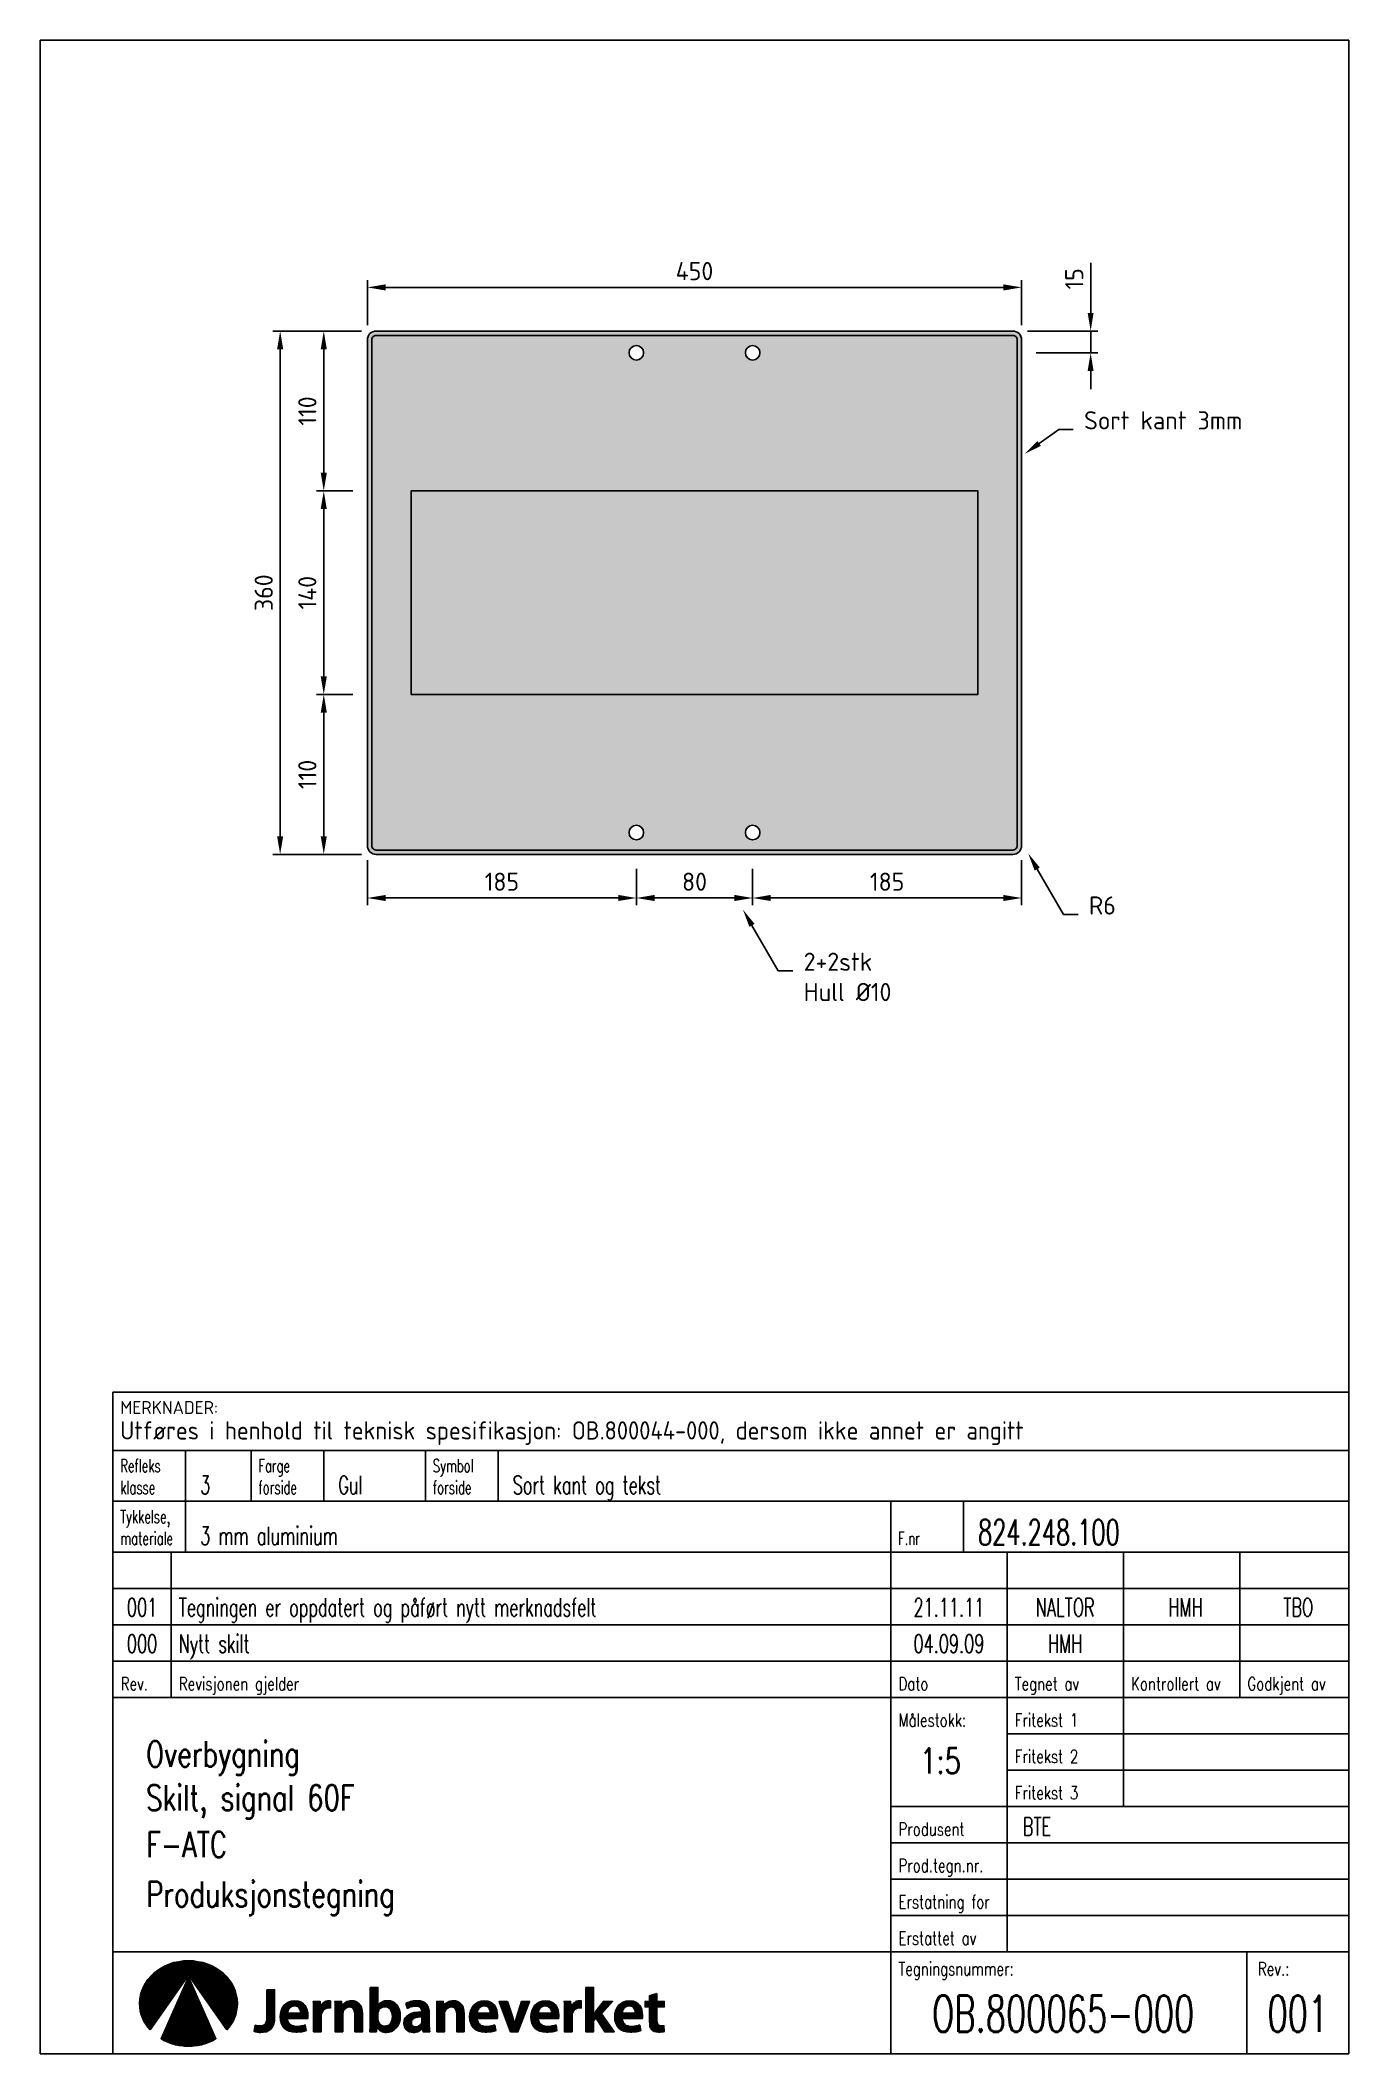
# Model space of a CAD drawing. Header units: millimetres. Extents: x 0 to 900, y 0 to 1385.
import ezdxf
from ezdxf import colors
from ezdxf.entities.mleader import LeaderData, LeaderLine
from ezdxf.enums import TextEntityAlignment as Align
from ezdxf.math import Vec2, Vec3

# ---------------------------------------------------------------- set-up
doc = ezdxf.new("R2010")
doc.units = ezdxf.units.MM
for name, color, linetype in [('DIM-ISO_1-10', 4, 'Continuous'), ('RAMME', 7, 'Continuous'), ('Skilt', 7, 'Continuous'), ('Skilt-kontur', 4, 'Continuous'), ('Skravur-Sort', 250, 'Continuous'), ('Symbol-tekst', 250, 'Continuous'), ('TITT-018', 4, 'Continuous'), ('TITT-035', 7, 'Continuous'), ('TITT-050', 5, 'Continuous'), ('TITT-TEKST18', 4, 'Continuous'), ('TITT-TEKST25', 2, 'Continuous'), ('TITT-TEKST35', 7, 'Continuous'), ('TITT-TEKST50', 5, 'Continuous')]:
    doc.layers.add(name, color=color, linetype=linetype)
doc.layers.add('Hjelpelinjer', color=82, linetype='Continuous', plot=False)
doc.layers.add('Skravur-Gul', color=7, linetype='Continuous', true_color=0xffcc00)
doc.styles.add('ISO', font='isocp.shx')
doc.styles.add('ISO25', font='ISO3098.shx')
doc.styles.add('Myriad Semibold', font='Myrsmbd.ttf')
doc.styles.add('TITTEL', font='romans.shx', dxfattribs={"width": 0.65})
doc.dimstyles.new('DIM-ISO_1-5', dxfattribs={"dimscale": 5, "dimtxt": 2.5, "dimasz": 2.5, "dimexe": 1, "dimexo": 2, "dimgap": 1, "dimtad": 1, "dimdec": 0, "dimdsep": 46, "dimtxsty": 'ISO25', "dimcen": 0, "dimclrd": 256, "dimclre": 256, "dimclrt": 2, "dimadec": 0, "dimazin": 0, "dimtp": 0.1, "dimtm": 0.1, "dimtfac": 0.71, "dimtdec": 0, "dimtmove": 0, "dimatfit": 3, "dimfxl": 1, "dimtzin": 0, "dimarcsym": 0})

msp = doc.modelspace()

# ---------------------------------------------------------------- texts
at = {"layer": 'Symbol-tekst', "insert": (255, 1075), "char_height": 140, "attachment_point": 1, "style": 'Myriad Semibold'}
msp.add_mtext_dynamic_manual_height_columns('{\\fNSBMyriad Bold|b0|i0|c0|p2;\\W0.9;\\T0.9;FATC}', width=390, gutter_width=1.25, heights=[0], dxfattribs=at)

# ---------------------------------------------------------------- blocks, each defined once
blk = doc.blocks.new('Revisjonslinje V00')
at = {"layer": 'TITT-018'}
blk.add_line((170, 5), (0, 5), dxfattribs=at)
at = {"layer": 'TITT-050'}
for p, q in [((0, 0), (0, 5)), ((8, 0), (8, 5)), ((107, 0), (107, 5)), ((123, 0), (123, 5)), ((139, 0), (139, 5)), ((155, 0), (155, 5))]:
    blk.add_line(p, q, dxfattribs=at)
at = {"layer": 'TITT-TEKST25', "style": 'TITTEL', "width": 0.65}
for tag, p in [('2A', (4, 1.16)), ('2C', (115, 1.16)), ('2D', (131, 1.16)), ('2E', (147, 1.16)), ('2F', (162.5, 1.16))]:
    blk.add_attdef(tag, text='', height=2.5, dxfattribs=at).set_placement(p, align=Align.CENTER)
blk.add_attdef('2B', (9.06, 1.16), '', height=2.5, dxfattribs=at)
blk = doc.blocks.new('*X2')
at = {"color": 0}
for p, q in [((1227.04, 64.38), (1228.32, 65.66)), ((1227.04, 64.56), (1228.15, 65.66)), ((1227.04, 64.74), (1227.97, 65.66)), ((1227.04, 64.91), (1227.79, 65.66)), ((1227.04, 65.09), (1227.61, 65.66)), ((1227.04, 65.27), (1227.44, 65.66)), ((1227.04, 65.44), (1227.26, 65.66)), ((1227.04, 65.62), (1227.08, 65.66)), ((1227.04, 64.21), (1228.42, 65.58)), ((1227.04, 64.03), (1228.42, 65.4)), ((1227.04, 63.85), (1228.42, 65.23)), ((1227.04, 63.68), (1228.42, 65.05)), ((1245.54, 64.85), (1246.77, 66.08)), ((1245.54, 65.02), (1246.59, 66.08)), ((1245.54, 65.2), (1246.42, 66.08)), ((1245.54, 65.38), (1246.24, 66.08)), ((1245.54, 65.55), (1246.06, 66.08)), ((1245.54, 65.73), (1245.88, 66.08)), ((1245.54, 65.91), (1245.71, 66.08)), ((1245.54, 64.67), (1246.91, 66.04)), ((1245.54, 64.49), (1246.91, 65.86)), ((1245.54, 64.32), (1246.91, 65.69)), ((1245.54, 64.14), (1246.91, 65.51)), ((1245.54, 63.96), (1246.91, 65.33)), ((1245.54, 63.79), (1246.91, 65.16)), ((1245.54, 63.61), (1246.91, 64.98)), ((1284.19, 66.02), (1284.25, 66.08)), ((1284.19, 65.84), (1284.42, 66.08)), ((1284.19, 65.67), (1284.6, 66.08)), ((1284.19, 65.49), (1284.78, 66.08)), ((1284.19, 65.31), (1284.95, 66.08)), ((1284.19, 65.14), (1285.13, 66.08)), ((1284.19, 64.96), (1285.31, 66.08)), ((1284.19, 64.78), (1285.48, 66.08)), ((1284.19, 64.6), (1285.56, 65.98)), ((1284.19, 64.43), (1285.56, 65.8)), ((1284.19, 64.25), (1285.56, 65.62)), ((1284.19, 64.07), (1285.56, 65.45)), ((1284.19, 63.9), (1285.56, 65.27)), ((1284.19, 63.72), (1285.56, 65.09)), ((1295.57, 63.62), (1296.9, 64.95)), ((1295.57, 63.79), (1296.72, 64.94)), ((1226.83, 59.75), (1228.42, 61.34)), ((1226.96, 60.06), (1228.42, 61.51)), ((1226.99, 60.26), (1228.42, 61.69)), ((1227.01, 60.46), (1228.42, 61.87)), ((1227.03, 60.65), (1228.42, 62.04)), ((1227.04, 63.5), (1228.42, 64.87)), ((1227.04, 63.32), (1228.42, 64.69)), ((1227.04, 63.15), (1228.42, 64.52)), ((1227.04, 62.97), (1228.42, 64.34)), ((1227.04, 62.79), (1228.42, 64.16)), ((1227.04, 62.62), (1228.42, 63.99)), ((1227.04, 62.44), (1228.42, 63.81)), ((1227.04, 62.26), (1228.42, 63.63)), ((1227.04, 62.09), (1228.42, 63.46)), ((1227.04, 61.91), (1228.42, 63.28)), ((1227.04, 61.73), (1228.42, 63.1)), ((1227.04, 61.56), (1228.42, 62.93)), ((1227.04, 61.38), (1228.42, 62.75)), ((1227.04, 61.2), (1228.42, 62.57)), ((1227.04, 61.03), (1228.42, 62.4)), ((1227.04, 60.85), (1228.42, 62.22)), ((1229.42, 60.93), (1232.19, 63.69)), ((1229.42, 60.75), (1232.34, 63.67)), ((1229.43, 60.58), (1230.88, 62.03)), ((1229.44, 61.12), (1232.02, 63.7)), ((1229.44, 60.42), (1230.77, 61.75)), ((1229.45, 61.31), (1231.81, 63.67)), ((1229.45, 60.25), (1230.71, 61.51)), ((1229.49, 60.11), (1230.84, 61.46)), ((1229.5, 61.54), (1231.61, 63.65)), ((1229.53, 59.97), (1231.02, 61.46)), ((1229.55, 61.77), (1231.4, 63.61)), ((1229.57, 59.84), (1231.2, 61.46)), ((1229.61, 59.7), (1231.37, 61.46)), ((1229.64, 62.03), (1231.14, 63.53)), ((1229.67, 59.58), (1231.55, 61.46)), ((1229.77, 62.34), (1230.86, 63.43)), ((1230.05, 62.8), (1230.21, 62.95)), ((1230.77, 60.51), (1231.73, 61.46)), ((1230.95, 60.51), (1231.9, 61.46)), ((1231.12, 60.51), (1232.08, 61.46)), ((1231.3, 60.51), (1232.26, 61.46)), ((1231.48, 60.51), (1232.43, 61.46)), ((1231.55, 62.7), (1232.5, 63.65)), ((1231.65, 60.51), (1232.61, 61.46)), ((1231.79, 62.77), (1232.65, 63.63)), ((1231.83, 60.51), (1232.79, 61.46)), ((1231.99, 62.79), (1232.78, 63.58)), ((1232.01, 60.51), (1232.96, 61.46)), ((1232.14, 62.76), (1232.92, 63.54)), ((1232.18, 60.51), (1234.1, 62.43)), ((1232.29, 62.73), (1233.05, 63.49)), ((1232.36, 60.51), (1234.16, 62.3)), ((1232.43, 62.7), (1233.18, 63.44)), ((1232.54, 60.51), (1234.21, 62.18)), ((1232.57, 62.67), (1233.28, 63.37)), ((1232.66, 62.58), (1233.38, 63.3)), ((1232.71, 60.51), (1234.26, 62.05)), ((1232.75, 62.49), (1233.49, 63.23)), ((1232.84, 62.4), (1233.59, 63.15)), ((1232.89, 60.51), (1234.29, 61.91)), ((1232.92, 62.3), (1233.68, 63.06)), ((1232.96, 62.17), (1233.76, 62.97)), ((1233.01, 62.04), (1233.85, 62.88)), ((1233.06, 61.91), (1233.93, 62.78)), ((1233.07, 60.51), (1234.32, 61.76)), ((1233.08, 61.76), (1233.99, 62.66)), ((1233.1, 61.6), (1234.05, 62.55)), ((1233.25, 60.51), (1234.35, 61.61)), ((1233.42, 60.51), (1234.37, 61.45)), ((1235.36, 63.51), (1235.44, 63.58)), ((1235.38, 63.35), (1235.61, 63.58)), ((1235.4, 60.89), (1238.21, 63.71)), ((1235.4, 61.07), (1238.04, 63.71)), ((1235.4, 60.72), (1238.38, 63.69)), ((1235.4, 61.25), (1237.82, 63.67)), ((1235.4, 62.48), (1236.5, 63.58)), ((1235.4, 62.66), (1236.32, 63.58)), ((1235.4, 62.84), (1236.14, 63.58)), ((1235.4, 63.01), (1235.97, 63.58)), ((1235.4, 63.19), (1235.79, 63.58)), ((1235.4, 60.54), (1238.43, 63.57)), ((1235.4, 62.31), (1236.57, 63.48)), ((1235.4, 60.36), (1238.43, 63.4)), ((1235.4, 62.13), (1236.57, 63.31)), ((1235.4, 61.95), (1236.58, 63.14)), ((1235.4, 61.78), (1236.59, 62.97)), ((1235.4, 61.6), (1236.59, 62.8)), ((1235.4, 61.42), (1236.6, 62.63)), ((1235.4, 60.19), (1236.96, 61.74)), ((1235.4, 60.01), (1236.84, 61.45)), ((1236.74, 62.76), (1237.54, 63.57)), ((1237.48, 62.27), (1238.43, 63.22)), ((1237.76, 62.37), (1238.43, 63.04)), ((1237.98, 62.41), (1238.43, 62.87)), ((1238.16, 62.42), (1238.43, 62.69)), ((1238.34, 62.42), (1238.43, 62.51)), ((1239.23, 63.49), (1239.33, 63.58)), ((1239.25, 63.33), (1239.5, 63.58)), ((1239.26, 60.69), (1242.28, 63.71)), ((1239.26, 60.52), (1242.44, 63.69)), ((1239.26, 60.87), (1242.08, 63.69)), ((1239.26, 61.05), (1241.88, 63.66)), ((1239.26, 61.22), (1241.67, 63.63)), ((1239.26, 62.46), (1240.39, 63.58)), ((1239.26, 62.64), (1240.21, 63.58)), ((1239.26, 62.81), (1240.03, 63.58)), ((1239.26, 62.99), (1239.86, 63.58)), ((1239.26, 63.17), (1239.68, 63.58)), ((1239.26, 61.4), (1241.42, 63.55)), ((1239.26, 62.28), (1240.43, 63.45)), ((1239.26, 62.11), (1240.44, 63.29)), ((1239.26, 61.93), (1240.45, 63.12)), ((1239.26, 61.75), (1240.46, 62.95)), ((1239.26, 61.58), (1240.47, 62.78)), ((1239.26, 60.34), (1240.71, 61.79)), ((1239.26, 60.16), (1240.67, 61.57)), ((1239.26, 59.99), (1240.63, 61.36)), ((1240.6, 62.91), (1240.99, 63.3)), ((1241.44, 62.52), (1242.59, 63.67)), ((1241.67, 62.57), (1242.74, 63.64)), ((1241.85, 62.57), (1242.88, 63.6)), ((1242, 62.55), (1243.01, 63.56)), ((1242.15, 62.52), (1243.13, 63.5)), ((1242.28, 62.48), (1243.25, 63.44)), ((1242.37, 62.39), (1243.35, 63.37)), ((1242.46, 62.3), (1243.45, 63.29)), ((1242.55, 62.21), (1243.54, 63.2)), ((1242.6, 62.09), (1243.63, 63.12)), ((1242.66, 61.97), (1243.71, 63.02)), ((1242.71, 61.84), (1243.79, 62.92)), ((1242.76, 61.71), (1243.86, 62.81)), ((1242.77, 61.55), (1243.91, 62.69)), ((1242.78, 61.38), (1243.96, 62.56)), ((1242.79, 61.22), (1244.01, 62.43)), ((1242.79, 61.04), (1244.04, 62.29)), ((1242.79, 60.87), (1244.08, 62.15)), ((1242.79, 60.69), (1244.11, 62.01)), ((1242.79, 60.51), (1244.13, 61.85)), ((1242.79, 60.34), (1244.14, 61.69)), ((1242.79, 60.16), (1244.16, 61.52)), ((1242.79, 59.98), (1244.17, 61.35)), ((1245.54, 63.43), (1246.91, 64.8)), ((1245.54, 63.26), (1246.91, 64.63)), ((1245.54, 63.08), (1246.91, 64.45)), ((1245.54, 62.9), (1246.91, 64.27)), ((1245.54, 62.72), (1246.91, 64.1)), ((1245.54, 62.55), (1246.91, 63.92)), ((1245.54, 62.37), (1246.91, 63.74)), ((1245.54, 60.6), (1248.64, 63.71)), ((1245.54, 60.78), (1248.47, 63.71)), ((1245.54, 60.96), (1248.27, 63.69)), ((1245.54, 61.13), (1248.05, 63.65)), ((1245.54, 62.19), (1246.91, 63.57)), ((1245.54, 61.31), (1247.79, 63.56)), ((1245.54, 62.02), (1246.91, 63.39)), ((1245.54, 61.84), (1246.91, 63.21)), ((1245.54, 61.66), (1246.91, 63.04)), ((1245.54, 61.49), (1246.91, 62.86)), ((1245.54, 60.43), (1247.09, 61.98)), ((1245.54, 60.25), (1246.97, 61.68)), ((1245.54, 60.07), (1246.91, 61.44)), ((1246.94, 62.89), (1247.35, 63.3)), ((1247.57, 62.46), (1248.81, 63.7)), ((1247.86, 62.57), (1248.97, 63.68)), ((1248.08, 62.61), (1249.13, 63.67)), ((1248.26, 62.62), (1249.26, 63.62)), ((1248.41, 62.6), (1249.39, 63.57)), ((1248.56, 62.56), (1249.52, 63.52)), ((1248.69, 62.52), (1249.64, 63.46)), ((1248.81, 62.46), (1249.75, 63.4)), ((1248.91, 62.39), (1249.86, 63.34)), ((1249.01, 62.31), (1249.97, 63.27)), ((1249.1, 62.22), (1250.06, 63.19)), ((1249.19, 62.13), (1250.16, 63.1)), ((1249.21, 59.68), (1250.91, 61.38)), ((1249.24, 62.01), (1250.25, 63.02)), ((1249.3, 61.89), (1250.34, 62.93)), ((1249.35, 61.77), (1250.4, 62.82)), ((1249.4, 61.64), (1250.47, 62.71)), ((1249.41, 60.06), (1250.9, 61.55)), ((1249.45, 61.51), (1250.54, 62.6)), ((1249.46, 60.28), (1250.87, 61.69)), ((1249.47, 61.35), (1250.6, 62.48)), ((1249.48, 60.48), (1250.83, 61.83)), ((1249.49, 61.2), (1250.65, 62.36)), ((1249.51, 61.04), (1250.71, 62.24)), ((1249.51, 60.68), (1250.8, 61.98)), ((1249.53, 60.88), (1250.76, 62.12)), ((1251.57, 59.57), (1253.62, 61.61)), ((1251.57, 59.74), (1253.41, 61.58)), ((1251.59, 59.94), (1253.15, 61.5)), ((1251.6, 59.41), (1253.82, 61.64)), ((1251.61, 60.13), (1252.9, 61.42)), ((1251.63, 59.27), (1254.03, 61.67)), ((1251.66, 59.12), (1254.22, 61.68)), ((1251.7, 58.99), (1254.4, 61.69)), ((1251.96, 63.14), (1252.12, 63.3)), ((1252.01, 63.01), (1252.42, 63.42)), ((1252.05, 62.87), (1252.69, 63.52)), ((1252.09, 62.74), (1252.96, 63.61)), ((1252.14, 62.61), (1253.18, 63.65)), ((1252.18, 62.48), (1253.38, 63.68)), ((1252.23, 62.34), (1253.59, 63.71)), ((1252.59, 62.53), (1253.77, 63.71)), ((1252.86, 62.62), (1253.95, 63.71)), ((1253.08, 62.67), (1254.11, 63.7)), ((1253.31, 62.72), (1254.28, 63.68)), ((1253.52, 62.75), (1254.44, 63.67)), ((1253.52, 60.64), (1254.59, 61.7)), ((1253.7, 62.75), (1254.59, 63.64)), ((1253.77, 60.71), (1255.83, 62.76)), ((1253.85, 62.73), (1254.72, 63.6)), ((1253.98, 60.74), (1255.89, 62.65)), ((1254, 62.71), (1254.85, 63.55)), ((1254.16, 62.68), (1254.98, 63.51)), ((1254.19, 60.77), (1255.94, 62.52)), ((1254.3, 62.65), (1255.1, 63.45)), ((1254.39, 60.79), (1255.98, 62.38)), ((1254.4, 62.57), (1255.22, 63.39)), ((1254.5, 62.49), (1255.33, 63.32)), ((1254.57, 60.8), (1256.02, 62.25)), ((1254.6, 62.42), (1255.43, 63.25)), ((1254.65, 62.29), (1255.52, 63.16)), ((1254.7, 62.16), (1255.61, 63.07)), ((1254.73, 62.02), (1255.69, 62.98)), ((1254.75, 61.86), (1255.76, 62.87)), ((1254.75, 60.8), (1256.05, 62.1)), ((1254.81, 60.68), (1256.08, 61.95)), ((1254.81, 60.5), (1256.1, 61.8)), ((1254.81, 60.33), (1256.12, 61.64)), ((1254.81, 60.15), (1256.13, 61.47)), ((1257.47, 63.17), (1257.89, 63.58)), ((1257.47, 63.34), (1257.71, 63.58)), ((1257.47, 63.52), (1257.53, 63.58)), ((1257.49, 63.01), (1258.06, 63.58)), ((1257.51, 60.73), (1260.48, 63.71)), ((1257.51, 60.55), (1260.65, 63.69)), ((1257.51, 60.91), (1260.28, 63.68)), ((1257.51, 61.08), (1260.08, 63.65)), ((1257.51, 61.26), (1259.87, 63.62)), ((1257.51, 62.5), (1258.59, 63.58)), ((1257.51, 62.67), (1258.42, 63.58)), ((1257.51, 62.85), (1258.24, 63.58)), ((1257.51, 61.44), (1259.6, 63.53)), ((1257.51, 62.32), (1258.64, 63.46)), ((1257.51, 62.14), (1258.66, 63.3)), ((1257.51, 61.97), (1258.68, 63.14)), ((1257.51, 61.79), (1258.69, 62.98)), ((1257.51, 61.61), (1258.71, 62.82)), ((1257.51, 60.37), (1258.91, 61.78)), ((1257.51, 60.2), (1258.88, 61.57)), ((1257.51, 60.02), (1258.88, 61.39)), ((1258.95, 63.05), (1259.08, 63.18)), ((1259.64, 62.51), (1260.8, 63.67)), ((1259.86, 62.56), (1260.95, 63.64)), ((1260.06, 62.58), (1261.09, 63.6)), ((1260.21, 62.55), (1261.22, 63.56)), ((1260.36, 62.53), (1261.34, 63.5)), ((1260.51, 62.49), (1261.45, 63.44)), ((1260.6, 62.4), (1261.56, 63.37)), ((1260.69, 62.32), (1261.65, 63.28)), ((1260.77, 62.23), (1261.75, 63.2)), ((1260.84, 62.11), (1261.84, 63.11)), ((1260.89, 61.99), (1261.92, 63.02)), ((1260.95, 61.87), (1262, 62.92)), ((1261, 61.75), (1262.06, 62.81)), ((1261.01, 61.58), (1262.11, 62.68)), ((1261.02, 61.42), (1262.16, 62.56)), ((1261.04, 61.25), (1262.21, 62.43)), ((1261.04, 61.08), (1262.25, 62.29)), ((1261.04, 60.9), (1262.28, 62.14)), ((1261.04, 60.73), (1262.32, 62)), ((1261.04, 60.55), (1262.34, 61.85)), ((1261.04, 60.37), (1262.35, 61.68)), ((1261.04, 60.2), (1262.36, 61.52)), ((1261.04, 60.02), (1262.37, 61.35)), ((1263.37, 60.76), (1266.28, 63.67)), ((1263.38, 60.94), (1266.13, 63.69)), ((1263.38, 60.59), (1264.89, 62.1)), ((1263.39, 61.13), (1265.96, 63.7)), ((1263.39, 60.43), (1264.76, 61.8)), ((1263.4, 60.26), (1264.72, 61.58)), ((1263.41, 61.33), (1265.75, 63.67)), ((1263.44, 60.12), (1264.78, 61.46)), ((1263.46, 61.55), (1265.55, 63.64)), ((1263.48, 59.98), (1264.96, 61.46)), ((1263.51, 61.78), (1265.33, 63.6)), ((1263.52, 59.85), (1265.14, 61.46)), ((1263.56, 59.71), (1265.31, 61.46)), ((1263.61, 62.05), (1265.08, 63.52)), ((1263.61, 59.59), (1265.49, 61.46)), ((1263.73, 62.36), (1264.78, 63.41)), ((1264.03, 62.83), (1264.05, 62.85)), ((1264.71, 60.51), (1265.67, 61.46)), ((1264.89, 60.51), (1265.84, 61.46)), ((1265.06, 60.51), (1266.02, 61.46)), ((1265.24, 60.51), (1266.2, 61.46)), ((1265.42, 60.51), (1266.37, 61.46)), ((1265.49, 62.7), (1266.44, 63.65)), ((1265.6, 60.51), (1266.55, 61.46)), ((1265.73, 62.76), (1266.59, 63.63)), ((1265.77, 60.51), (1266.73, 61.46)), ((1265.94, 62.79), (1266.73, 63.59)), ((1265.95, 60.51), (1266.9, 61.46)), ((1266.08, 62.76), (1266.86, 63.54)), ((1266.13, 60.51), (1268.05, 62.44)), ((1266.23, 62.73), (1266.99, 63.5)), ((1266.3, 60.51), (1268.11, 62.31)), ((1266.37, 62.7), (1267.12, 63.45)), ((1266.48, 60.51), (1268.16, 62.19)), ((1266.52, 62.67), (1267.23, 63.38)), ((1266.61, 62.58), (1267.33, 63.3)), ((1266.66, 60.51), (1268.21, 62.06)), ((1266.7, 62.5), (1267.43, 63.23)), ((1266.79, 62.41), (1267.54, 63.16)), ((1266.83, 60.51), (1268.24, 61.92)), ((1266.87, 62.31), (1267.62, 63.07)), ((1266.91, 62.18), (1267.71, 62.98)), ((1266.96, 62.05), (1267.8, 62.89)), ((1267.01, 61.92), (1267.88, 62.79)), ((1267.01, 60.51), (1268.27, 61.77)), ((1267.03, 61.77), (1267.94, 62.67)), ((1267.05, 61.61), (1268, 62.55)), ((1267.19, 60.51), (1268.3, 61.62)), ((1267.36, 60.51), (1268.32, 61.46)), ((1268.65, 63.56), (1268.67, 63.58)), ((1268.7, 63.44), (1268.85, 63.58)), ((1268.75, 63.31), (1269.02, 63.58)), ((1268.8, 63.18), (1269.2, 63.58)), ((1268.84, 63.05), (1269.38, 63.58)), ((1268.89, 62.92), (1269.55, 63.58)), ((1268.94, 62.79), (1269.73, 63.58)), ((1268.99, 62.66), (1269.91, 63.58)), ((1269.04, 62.54), (1270.08, 63.58)), ((1269.08, 62.41), (1270.17, 63.49)), ((1269.13, 62.28), (1270.21, 63.36)), ((1269.18, 62.15), (1270.25, 63.22)), ((1269.23, 62.02), (1270.3, 63.09)), ((1269.28, 61.89), (1270.34, 62.96)), ((1269.33, 61.76), (1270.38, 62.82)), ((1269.37, 61.63), (1270.43, 62.69)), ((1269.42, 61.51), (1270.47, 62.55)), ((1269.47, 61.38), (1270.51, 62.42)), ((1269.52, 61.25), (1270.55, 62.28)), ((1269.57, 61.12), (1270.6, 62.15)), ((1269.61, 60.99), (1270.64, 62.02)), ((1269.66, 60.86), (1270.68, 61.88)), ((1269.71, 60.73), (1270.72, 61.75)), ((1269.76, 60.61), (1270.77, 61.61)), ((1269.81, 60.48), (1270.81, 61.48)), ((1269.85, 60.35), (1270.85, 61.35)), ((1271.48, 59.68), (1273.29, 61.48)), ((1271.54, 59.91), (1273.4, 61.77)), ((1271.6, 60.15), (1273.5, 62.05)), ((1271.66, 60.38), (1273.61, 62.34)), ((1271.74, 60.64), (1273.72, 62.63)), ((1271.82, 60.9), (1273.83, 62.91)), ((1271.9, 61.16), (1273.94, 63.2)), ((1271.99, 61.42), (1274.05, 63.48)), ((1272.07, 61.68), (1273.97, 63.58)), ((1272.15, 61.94), (1273.8, 63.58)), ((1272.23, 62.2), (1273.62, 63.58)), ((1272.32, 62.46), (1273.44, 63.58)), ((1272.4, 62.72), (1273.27, 63.58)), ((1272.48, 62.98), (1273.09, 63.58)), ((1272.56, 63.24), (1272.91, 63.58)), ((1272.65, 63.49), (1272.74, 63.58)), ((1274.34, 60.77), (1277.24, 63.67)), ((1274.35, 60.95), (1277.09, 63.69)), ((1274.35, 60.6), (1275.81, 62.06)), ((1274.36, 61.15), (1276.92, 63.7)), ((1274.36, 60.44), (1275.71, 61.79)), ((1274.38, 61.34), (1276.72, 63.68)), ((1274.38, 60.27), (1275.64, 61.54)), ((1274.4, 60.12), (1275.74, 61.46)), ((1274.43, 61.57), (1276.51, 63.65)), ((1274.43, 59.98), (1275.92, 61.46)), ((1274.47, 59.84), (1276.1, 61.46)), ((1274.48, 61.8), (1276.3, 63.62)), ((1274.5, 59.69), (1276.27, 61.46)), ((1274.56, 59.57), (1276.45, 61.46)), ((1274.58, 62.07), (1276.05, 63.54)), ((1274.71, 62.38), (1275.79, 63.46)), ((1275.67, 60.51), (1276.63, 61.46)), ((1275.85, 60.51), (1276.8, 61.46)), ((1276.02, 60.51), (1276.98, 61.46)), ((1276.2, 60.51), (1277.16, 61.46)), ((1276.38, 60.51), (1277.33, 61.46)), ((1276.46, 62.71), (1277.4, 63.65)), ((1276.56, 60.51), (1277.51, 61.46)), ((1276.69, 62.77), (1277.55, 63.63)), ((1276.73, 60.51), (1277.69, 61.46)), ((1276.89, 62.79), (1277.69, 63.59)), ((1276.91, 60.51), (1277.86, 61.46)), ((1277.04, 62.76), (1277.82, 63.54)), ((1277.09, 60.51), (1279.02, 62.44)), ((1277.18, 62.73), (1277.96, 63.5)), ((1277.26, 60.51), (1279.07, 62.32)), ((1277.33, 62.7), (1278.09, 63.45)), ((1277.44, 60.51), (1279.12, 62.19)), ((1277.47, 62.66), (1278.19, 63.38)), ((1277.56, 62.57), (1278.29, 63.31)), ((1277.62, 60.51), (1279.18, 62.07)), ((1277.65, 62.49), (1278.4, 63.24)), ((1277.75, 62.41), (1278.5, 63.16)), ((1277.79, 60.51), (1279.21, 61.93)), ((1277.84, 62.32), (1278.59, 63.07)), ((1277.88, 62.19), (1278.68, 62.98)), ((1277.93, 62.06), (1278.77, 62.9)), ((1277.97, 60.51), (1279.24, 61.78)), ((1277.98, 61.93), (1278.84, 62.8)), ((1278, 61.78), (1278.9, 62.68)), ((1278.02, 61.62), (1278.96, 62.56)), ((1278.15, 60.51), (1279.27, 61.63)), ((1278.32, 60.51), (1279.29, 61.48)), ((1280.29, 63.53), (1280.34, 63.58)), ((1280.3, 63.37), (1280.51, 63.58)), ((1280.32, 61.09), (1282.94, 63.71)), ((1280.32, 60.92), (1283.11, 63.71)), ((1280.32, 60.74), (1283.28, 63.7)), ((1280.32, 60.56), (1283.36, 63.6)), ((1280.32, 63.21), (1280.69, 63.58)), ((1280.32, 63.04), (1280.87, 63.58)), ((1280.32, 62.86), (1281.04, 63.58)), ((1280.32, 62.68), (1281.22, 63.58)), ((1280.32, 62.51), (1281.4, 63.58)), ((1280.32, 62.33), (1281.45, 63.46)), ((1280.32, 60.39), (1283.36, 63.42)), ((1280.32, 62.15), (1281.47, 63.3)), ((1280.32, 61.98), (1281.48, 63.14)), ((1280.32, 61.8), (1281.49, 62.97)), ((1280.32, 61.62), (1281.51, 62.81)), ((1280.32, 61.45), (1281.52, 62.64)), ((1280.32, 61.27), (1281.53, 62.48)), ((1280.32, 60.21), (1281.9, 61.78)), ((1280.32, 60.03), (1281.78, 61.49)), ((1281.55, 62.5), (1282.73, 63.68)), ((1281.68, 62.81), (1282.46, 63.58)), ((1282.39, 62.28), (1283.36, 63.24)), ((1282.66, 62.37), (1283.36, 63.07)), ((1282.87, 62.41), (1283.36, 62.89)), ((1283.06, 62.42), (1283.36, 62.71)), ((1283.24, 62.42), (1283.36, 62.54)), ((1284.19, 63.54), (1285.56, 64.92)), ((1284.19, 63.37), (1285.56, 64.74)), ((1284.19, 63.19), (1285.56, 64.56)), ((1284.19, 63.01), (1285.56, 64.39)), ((1284.19, 62.84), (1285.56, 64.21)), ((1284.19, 62.66), (1285.56, 64.03)), ((1284.19, 62.48), (1285.56, 63.85)), ((1284.19, 62.31), (1285.56, 63.68)), ((1284.19, 59.83), (1287.94, 63.58)), ((1284.19, 59.66), (1288.12, 63.58)), ((1284.19, 59.48), (1288.29, 63.58)), ((1284.19, 59.3), (1288.47, 63.58)), ((1284.19, 59.12), (1288.65, 63.58)), ((1284.19, 58.95), (1288.82, 63.58)), ((1284.19, 62.13), (1285.56, 63.5)), ((1284.19, 61.95), (1285.56, 63.32)), ((1284.19, 58.77), (1288.65, 63.23)), ((1284.19, 61.78), (1285.56, 63.15)), ((1284.19, 61.6), (1285.56, 62.97)), ((1284.19, 61.42), (1285.56, 62.79)), ((1284.19, 61.25), (1285.56, 62.62)), ((1284.19, 61.07), (1285.56, 62.44)), ((1284.19, 60.89), (1285.56, 62.26)), ((1284.19, 60.72), (1285.56, 62.09)), ((1284.19, 60.54), (1285.56, 61.91)), ((1284.19, 60.36), (1285.56, 61.73)), ((1284.19, 60.19), (1285.56, 61.56)), ((1284.19, 60.01), (1285.56, 61.38)), ((1285.93, 61.75), (1287.76, 63.58)), ((1286.07, 60.47), (1286.97, 61.38)), ((1286.4, 62.4), (1287.59, 63.58)), ((1286.97, 63.14), (1287.41, 63.58)), ((1289.34, 60.75), (1292.27, 63.67)), ((1289.35, 60.93), (1292.11, 63.69)), ((1289.36, 60.58), (1290.85, 62.08)), ((1289.37, 61.12), (1291.95, 63.7)), ((1289.37, 60.42), (1290.73, 61.78)), ((1289.38, 61.31), (1291.74, 63.67)), ((1289.38, 60.25), (1290.69, 61.56)), ((1289.42, 60.11), (1290.77, 61.46)), ((1289.43, 61.54), (1291.54, 63.65)), ((1289.46, 59.97), (1290.95, 61.46)), ((1289.48, 61.77), (1291.32, 63.61)), ((1289.5, 59.84), (1291.12, 61.46)), ((1289.54, 59.7), (1291.3, 61.46)), ((1289.57, 62.03), (1291.07, 63.53)), ((1289.59, 59.58), (1291.48, 61.46)), ((1289.7, 62.34), (1290.79, 63.43)), ((1289.98, 62.8), (1290.13, 62.95)), ((1290.7, 60.51), (1291.65, 61.46)), ((1290.87, 60.51), (1291.83, 61.46)), ((1291.05, 60.51), (1292.01, 61.46)), ((1291.23, 60.51), (1292.18, 61.46)), ((1291.4, 60.51), (1292.36, 61.46)), ((1291.48, 62.7), (1292.43, 63.65)), ((1291.58, 60.51), (1292.54, 61.46)), ((1291.72, 62.77), (1292.58, 63.63)), ((1291.76, 60.51), (1292.71, 61.46)), ((1291.92, 62.79), (1292.72, 63.59)), ((1291.93, 60.51), (1292.89, 61.46)), ((1292.07, 62.76), (1292.85, 63.55)), ((1292.11, 60.51), (1294.06, 62.45)), ((1292.21, 62.73), (1292.99, 63.5)), ((1292.29, 60.51), (1294.11, 62.33)), ((1292.36, 62.7), (1293.12, 63.46)), ((1292.47, 60.51), (1294.15, 62.19)), ((1292.5, 62.67), (1293.22, 63.39)), ((1292.59, 62.58), (1293.33, 63.32)), ((1292.64, 60.51), (1294.19, 62.05)), ((1292.68, 62.49), (1293.43, 63.24)), ((1292.77, 62.4), (1293.54, 63.17)), ((1292.82, 60.51), (1294.22, 61.91)), ((1292.84, 62.3), (1293.62, 63.08)), ((1292.89, 62.17), (1293.7, 62.98)), ((1292.94, 62.04), (1293.78, 62.89)), ((1292.99, 61.91), (1293.86, 62.79)), ((1293, 60.51), (1294.25, 61.76)), ((1293.01, 61.76), (1293.92, 62.68)), ((1293.03, 61.6), (1293.99, 62.56)), ((1293.17, 60.51), (1294.27, 61.61)), ((1293.35, 60.51), (1294.29, 61.45)), ((1294.78, 62.65), (1296.9, 64.77)), ((1294.78, 63.53), (1294.83, 63.58)), ((1294.78, 63.36), (1295.01, 63.58)), ((1294.78, 63.18), (1295.19, 63.58)), ((1294.78, 63), (1295.36, 63.58)), ((1294.78, 62.83), (1295.54, 63.58)), ((1294.9, 62.59), (1296.9, 64.59)), ((1295.07, 62.59), (1296.9, 64.42)), ((1295.25, 62.59), (1296.9, 64.24)), ((1295.43, 62.59), (1296.9, 64.06)), ((1295.57, 63.97), (1296.46, 64.86)), ((1295.57, 64.15), (1296.2, 64.78)), ((1295.57, 64.32), (1295.95, 64.7)), ((1295.57, 64.5), (1295.69, 64.62)), ((1295.57, 62.56), (1296.9, 63.89)), ((1295.57, 62.38), (1296.9, 63.71)), ((1295.57, 62.2), (1296.95, 63.58)), ((1295.57, 62.03), (1297.13, 63.58)), ((1295.57, 61.85), (1297.31, 63.58)), ((1295.57, 61.67), (1297.49, 63.58)), ((1295.57, 61.5), (1297.66, 63.58)), ((1295.57, 61.32), (1297.84, 63.58)), ((1295.57, 61.14), (1296.9, 62.47)), ((1295.57, 60.97), (1296.9, 62.3)), ((1295.57, 60.79), (1296.9, 62.12)), ((1295.57, 60.61), (1296.9, 61.94)), ((1295.57, 60.44), (1296.9, 61.77)), ((1295.57, 60.26), (1296.9, 61.59)), ((1295.57, 60.08), (1296.9, 61.41)), ((1297.02, 62.59), (1298.02, 63.58)), ((1297.19, 62.59), (1298.19, 63.58)), ((1297.37, 62.59), (1298.23, 63.45)), ((1297.55, 62.59), (1298.23, 63.27)), ((1297.73, 62.59), (1298.23, 63.1)), ((1297.9, 62.59), (1298.23, 62.92)), ((1298.08, 62.59), (1298.23, 62.74)), ((1224.77, 58.22), (1225.73, 59.18)), ((1224.79, 58.42), (1225.55, 59.18)), ((1224.82, 58.62), (1225.4, 59.2)), ((1224.85, 58.83), (1225.25, 59.23)), ((1224.88, 59.04), (1225.1, 59.26)), ((1224.9, 58.18), (1225.9, 59.18)), ((1224.92, 59.25), (1224.96, 59.29)), ((1225.03, 58.13), (1226.1, 59.2)), ((1225.17, 58.09), (1226.37, 59.29)), ((1225.31, 58.05), (1228.42, 61.16)), ((1225.47, 58.04), (1228.42, 60.98)), ((1225.63, 58.02), (1228.42, 60.81)), ((1225.8, 58.01), (1228.41, 60.62)), ((1225.98, 58.02), (1228.39, 60.43)), ((1226.17, 58.03), (1228.38, 60.24)), ((1226.37, 58.05), (1228.37, 60.05)), ((1226.57, 58.07), (1228.32, 59.83)), ((1226.78, 58.11), (1228.28, 59.61)), ((1227.01, 58.17), (1228.19, 59.35)), ((1227.37, 58.34), (1228.05, 59.02)), ((1229.72, 59.46), (1230.71, 60.45)), ((1229.78, 59.34), (1230.73, 60.29)), ((1229.83, 59.22), (1230.76, 60.14)), ((1229.91, 59.12), (1230.81, 60.02)), ((1229.99, 59.02), (1230.86, 59.89)), ((1230.07, 58.92), (1230.93, 59.79)), ((1230.15, 58.82), (1231, 59.68)), ((1230.24, 58.74), (1231.08, 59.59)), ((1230.33, 58.65), (1231.17, 59.5)), ((1230.42, 58.57), (1231.27, 59.41)), ((1230.52, 58.49), (1231.37, 59.34)), ((1230.64, 58.43), (1231.48, 59.27)), ((1230.76, 58.38), (1231.61, 59.23)), ((1230.89, 58.33), (1231.75, 59.19)), ((1231.01, 58.27), (1231.89, 59.15)), ((1231.14, 58.23), (1232.02, 59.11)), ((1231.28, 58.19), (1232.19, 59.1)), ((1231.41, 58.15), (1232.36, 59.1)), ((1231.55, 58.11), (1232.54, 59.1)), ((1231.71, 58.09), (1232.72, 59.1)), ((1231.88, 58.08), (1232.9, 59.11)), ((1232.04, 58.07), (1233.13, 59.16)), ((1232.21, 58.06), (1233.33, 59.18)), ((1232.38, 58.06), (1233.53, 59.2)), ((1232.57, 58.07), (1233.83, 59.33)), ((1232.78, 58.1), (1233.92, 59.24)), ((1232.96, 58.1), (1233.96, 59.1)), ((1233.15, 58.12), (1233.99, 58.95)), ((1233.37, 58.16), (1234.02, 58.81)), ((1233.6, 60.51), (1234.38, 61.29)), ((1233.63, 58.24), (1234.05, 58.66)), ((1233.78, 60.51), (1234.4, 61.13)), ((1233.86, 58.3), (1234.08, 58.52)), ((1233.95, 60.51), (1234.4, 60.96)), ((1234.13, 60.51), (1234.4, 60.78)), ((1234.31, 60.51), (1234.36, 60.56)), ((1235.4, 59.83), (1236.77, 61.2)), ((1235.4, 59.66), (1236.77, 61.03)), ((1235.4, 59.48), (1236.77, 60.85)), ((1235.4, 59.3), (1236.77, 60.67)), ((1235.4, 59.13), (1236.77, 60.5)), ((1235.4, 58.95), (1236.77, 60.32)), ((1235.4, 58.77), (1236.77, 60.14)), ((1235.4, 58.6), (1236.77, 59.97)), ((1235.4, 58.42), (1236.77, 59.79)), ((1235.4, 58.24), (1236.77, 59.61)), ((1235.47, 58.14), (1236.77, 59.44)), ((1235.65, 58.14), (1236.77, 59.26)), ((1235.83, 58.14), (1236.77, 59.08)), ((1236, 58.14), (1236.77, 58.91)), ((1236.18, 58.14), (1236.77, 58.73)), ((1236.36, 58.14), (1236.77, 58.55)), ((1236.53, 58.14), (1236.77, 58.38)), ((1236.71, 58.14), (1236.77, 58.2)), ((1239.26, 59.81), (1240.63, 61.18)), ((1239.26, 59.63), (1240.63, 61)), ((1239.26, 59.45), (1240.63, 60.83)), ((1239.26, 59.28), (1240.63, 60.65)), ((1239.26, 59.1), (1240.63, 60.47)), ((1239.26, 58.92), (1240.63, 60.3)), ((1239.26, 58.75), (1240.63, 60.12)), ((1239.26, 58.57), (1240.63, 59.94)), ((1239.26, 58.39), (1240.63, 59.77)), ((1239.26, 58.22), (1240.63, 59.59)), ((1239.36, 58.14), (1240.63, 59.41)), ((1239.54, 58.14), (1240.63, 59.24)), ((1239.72, 58.14), (1240.63, 59.06)), ((1239.89, 58.14), (1240.63, 58.88)), ((1240.07, 58.14), (1240.63, 58.7)), ((1240.25, 58.14), (1240.63, 58.53)), ((1240.42, 58.14), (1240.63, 58.35)), ((1240.6, 58.14), (1240.63, 58.17)), ((1242.79, 59.81), (1244.17, 61.18)), ((1242.79, 59.63), (1244.17, 61)), ((1242.79, 59.45), (1244.17, 60.82)), ((1242.79, 59.28), (1244.17, 60.65)), ((1242.79, 59.1), (1244.17, 60.47)), ((1242.79, 58.92), (1244.17, 60.29)), ((1242.79, 58.74), (1244.17, 60.12)), ((1242.79, 58.57), (1244.17, 59.94)), ((1242.79, 58.39), (1244.17, 59.76)), ((1242.79, 58.21), (1244.17, 59.59)), ((1242.9, 58.14), (1244.17, 59.41)), ((1243.07, 58.14), (1244.17, 59.23)), ((1243.25, 58.14), (1244.17, 59.06)), ((1243.43, 58.14), (1244.17, 58.88)), ((1243.6, 58.14), (1244.17, 58.7)), ((1243.78, 58.14), (1244.17, 58.53)), ((1243.96, 58.14), (1244.17, 58.35)), ((1244.13, 58.14), (1244.17, 58.17)), ((1245.5, 58.44), (1247.01, 59.96)), ((1245.5, 58.26), (1247.07, 59.83)), ((1245.51, 58.64), (1246.96, 60.08)), ((1245.54, 59.9), (1246.91, 61.27)), ((1245.54, 59.72), (1246.91, 61.09)), ((1245.54, 59.54), (1246.91, 60.91)), ((1245.54, 59.37), (1246.91, 60.74)), ((1245.54, 59.19), (1246.91, 60.56)), ((1245.54, 59.01), (1246.91, 60.38)), ((1245.54, 58.83), (1246.91, 60.21)), ((1245.55, 58.14), (1247.12, 59.71)), ((1245.73, 58.14), (1247.2, 59.61)), ((1245.9, 58.14), (1246.7, 58.94)), ((1246.08, 58.14), (1246.69, 58.75)), ((1246.26, 58.14), (1246.68, 58.57)), ((1246.43, 58.14), (1246.67, 58.38)), ((1246.61, 58.14), (1246.66, 58.19)), ((1246.74, 58.98), (1247.27, 59.51)), ((1246.81, 58.87), (1247.35, 59.41)), ((1246.88, 58.76), (1247.46, 59.34)), ((1246.96, 58.67), (1247.58, 59.29)), ((1247.05, 58.58), (1247.71, 59.24)), ((1247.14, 58.49), (1247.85, 59.2)), ((1247.23, 58.4), (1247.99, 59.17)), ((1247.34, 58.34), (1248.14, 59.14)), ((1247.46, 58.28), (1248.34, 59.16)), ((1247.57, 58.22), (1248.57, 59.21)), ((1247.68, 58.15), (1248.85, 59.32)), ((1247.81, 58.1), (1250.92, 61.22)), ((1247.94, 58.06), (1250.93, 61.05)), ((1248.09, 58.03), (1250.94, 60.87)), ((1248.25, 58.01), (1250.92, 60.69)), ((1248.43, 58.01), (1250.91, 60.5)), ((1248.62, 58.03), (1250.9, 60.31)), ((1248.82, 58.05), (1250.85, 60.08)), ((1249.04, 58.09), (1250.78, 59.83)), ((1249.28, 58.16), (1250.67, 59.55)), ((1249.66, 58.36), (1250.49, 59.19)), ((1251.72, 60.42), (1252.51, 61.22)), ((1251.76, 58.87), (1252.98, 60.09)), ((1251.82, 58.75), (1252.95, 59.88)), ((1251.9, 58.66), (1252.95, 59.7)), ((1251.98, 58.56), (1252.97, 59.55)), ((1252.07, 58.47), (1253.01, 59.42)), ((1252.17, 58.39), (1253.08, 59.31)), ((1252.26, 58.31), (1253.16, 59.21)), ((1252.37, 58.25), (1253.27, 59.14)), ((1252.49, 58.18), (1253.37, 59.07)), ((1252.61, 58.13), (1253.52, 59.04)), ((1252.75, 58.09), (1253.67, 59.01)), ((1252.89, 58.06), (1253.89, 59.05)), ((1253.05, 58.04), (1254.12, 59.1)), ((1253.21, 58.02), (1256.14, 60.95)), ((1253.38, 58.01), (1256.14, 60.77)), ((1253.56, 58.02), (1256.14, 60.59)), ((1253.78, 58.06), (1256.14, 60.42)), ((1254.05, 58.15), (1256.14, 60.24)), ((1254.4, 58.33), (1256.14, 60.06)), ((1254.76, 59.75), (1256.14, 61.12)), ((1254.81, 59.97), (1256.14, 61.3)), ((1254.91, 58.66), (1256.14, 59.89)), ((1254.94, 58.51), (1256.14, 59.71)), ((1254.97, 58.37), (1256.14, 59.53)), ((1255, 58.22), (1256.14, 59.36)), ((1255.09, 58.14), (1256.14, 59.18)), ((1255.27, 58.14), (1256.15, 59.01)), ((1255.45, 58.14), (1256.17, 58.86)), ((1255.62, 58.14), (1256.18, 58.69)), ((1255.8, 58.14), (1256.18, 58.51)), ((1255.98, 58.14), (1256.19, 58.35)), ((1256.16, 58.14), (1256.21, 58.19)), ((1257.51, 59.84), (1258.88, 61.22)), ((1257.51, 59.67), (1258.88, 61.04)), ((1257.51, 59.49), (1258.88, 60.86)), ((1257.51, 59.31), (1258.88, 60.69)), ((1257.51, 59.14), (1258.88, 60.51)), ((1257.51, 58.96), (1258.88, 60.33)), ((1257.51, 58.78), (1258.88, 60.16)), ((1257.51, 58.61), (1258.88, 59.98)), ((1257.51, 58.43), (1258.88, 59.8)), ((1257.51, 58.25), (1258.88, 59.63)), ((1257.57, 58.14), (1258.88, 59.45)), ((1257.75, 58.14), (1258.88, 59.27)), ((1257.92, 58.14), (1258.88, 59.09)), ((1258.1, 58.14), (1258.88, 58.92)), ((1258.28, 58.14), (1258.88, 58.74)), ((1258.45, 58.14), (1258.88, 58.56)), ((1258.63, 58.14), (1258.88, 58.39)), ((1258.81, 58.14), (1258.88, 58.21)), ((1261.04, 59.84), (1262.37, 61.17)), ((1261.04, 59.66), (1262.37, 60.99)), ((1261.04, 59.49), (1262.37, 60.82)), ((1261.04, 59.31), (1262.37, 60.64)), ((1261.04, 59.13), (1262.37, 60.46)), ((1261.04, 58.96), (1262.37, 60.29)), ((1261.04, 58.78), (1262.37, 60.11)), ((1261.04, 58.6), (1262.37, 59.93)), ((1261.04, 58.43), (1262.37, 59.76)), ((1261.04, 58.25), (1262.37, 59.58)), ((1261.11, 58.14), (1262.37, 59.4)), ((1261.28, 58.14), (1262.37, 59.23)), ((1261.46, 58.14), (1262.37, 59.05)), ((1261.64, 58.14), (1262.37, 58.87)), ((1261.81, 58.14), (1262.37, 58.7)), ((1261.99, 58.14), (1262.37, 58.52)), ((1262.17, 58.14), (1262.37, 58.34)), ((1262.34, 58.14), (1262.37, 58.17)), ((1263.67, 59.47), (1264.7, 60.5)), ((1263.73, 59.35), (1264.72, 60.34)), ((1263.78, 59.22), (1264.74, 60.18)), ((1263.86, 59.12), (1264.79, 60.06)), ((1263.94, 59.03), (1264.84, 59.93)), ((1264.02, 58.93), (1264.91, 59.82)), ((1264.09, 58.83), (1264.98, 59.71)), ((1264.18, 58.74), (1265.05, 59.61)), ((1264.28, 58.66), (1265.14, 59.52)), ((1264.37, 58.58), (1265.23, 59.44)), ((1264.46, 58.49), (1265.33, 59.36)), ((1264.58, 58.43), (1265.42, 59.28)), ((1264.71, 58.38), (1265.55, 59.23)), ((1264.83, 58.33), (1265.69, 59.19)), ((1264.96, 58.28), (1265.83, 59.15)), ((1265.09, 58.23), (1265.97, 59.11)), ((1265.22, 58.19), (1266.13, 59.1)), ((1265.36, 58.15), (1266.3, 59.1)), ((1265.49, 58.11), (1266.48, 59.1)), ((1265.65, 58.09), (1266.66, 59.1)), ((1265.82, 58.08), (1266.84, 59.1)), ((1265.98, 58.07), (1267.07, 59.15)), ((1266.15, 58.06), (1267.27, 59.18)), ((1266.33, 58.06), (1267.46, 59.19)), ((1266.51, 58.07), (1267.77, 59.32)), ((1266.72, 58.1), (1267.87, 59.25)), ((1266.9, 58.1), (1267.91, 59.11)), ((1267.09, 58.12), (1267.94, 58.96)), ((1267.3, 58.15), (1267.97, 58.82)), ((1267.53, 58.2), (1268, 58.67)), ((1267.54, 60.51), (1268.33, 61.3)), ((1267.72, 60.51), (1268.35, 61.14)), ((1267.79, 58.28), (1268.03, 58.53)), ((1267.89, 60.51), (1268.35, 60.97)), ((1268.07, 60.51), (1268.35, 60.79)), ((1268.25, 60.51), (1268.34, 60.61)), ((1269.9, 60.22), (1270.9, 61.21)), ((1269.95, 60.09), (1270.94, 61.08)), ((1270, 59.96), (1270.98, 60.94)), ((1270.05, 59.83), (1271.02, 60.81)), ((1270.1, 59.71), (1271.07, 60.68)), ((1270.14, 59.58), (1271.11, 60.54)), ((1270.19, 59.45), (1271.15, 60.41)), ((1270.24, 59.32), (1271.19, 60.27)), ((1270.29, 59.19), (1271.22, 60.13)), ((1270.34, 59.06), (1271.26, 59.98)), ((1270.38, 58.93), (1271.29, 59.84)), ((1270.43, 58.8), (1271.33, 59.7)), ((1270.48, 58.68), (1271.36, 59.56)), ((1270.53, 58.55), (1271.4, 59.42)), ((1270.58, 58.42), (1273.07, 60.91)), ((1270.62, 58.29), (1272.96, 60.62)), ((1270.67, 58.16), (1272.85, 60.34)), ((1270.83, 58.14), (1272.74, 60.05)), ((1271, 58.14), (1272.63, 59.77)), ((1271.18, 58.14), (1272.52, 59.48)), ((1271.36, 58.14), (1272.41, 59.19)), ((1271.42, 59.44), (1273.18, 61.2)), ((1271.53, 58.14), (1272.3, 58.91)), ((1271.71, 58.14), (1272.2, 58.62)), ((1271.89, 58.14), (1272.09, 58.34)), ((1274.62, 59.46), (1275.63, 60.47)), ((1274.69, 59.35), (1275.65, 60.31)), ((1274.75, 59.23), (1275.68, 60.16)), ((1274.82, 59.13), (1275.73, 60.03)), ((1274.89, 59.02), (1275.78, 59.91)), ((1274.96, 58.92), (1275.85, 59.8)), ((1275.04, 58.81), (1275.92, 59.7)), ((1275.13, 58.73), (1276, 59.6)), ((1275.23, 58.65), (1276.09, 59.51)), ((1275.33, 58.58), (1276.18, 59.42)), ((1275.43, 58.5), (1276.28, 59.35)), ((1275.54, 58.43), (1276.39, 59.28)), ((1275.66, 58.38), (1276.51, 59.23)), ((1275.79, 58.32), (1276.65, 59.18)), ((1275.91, 58.27), (1276.79, 59.15)), ((1276.04, 58.23), (1276.93, 59.11)), ((1276.18, 58.19), (1277.09, 59.1)), ((1276.32, 58.15), (1277.26, 59.1)), ((1276.46, 58.11), (1277.44, 59.1)), ((1276.61, 58.09), (1277.62, 59.1)), ((1276.78, 58.08), (1277.8, 59.1)), ((1276.94, 58.07), (1278.03, 59.15)), ((1277.11, 58.06), (1278.23, 59.18)), ((1277.29, 58.06), (1278.41, 59.18)), ((1277.47, 58.06), (1278.73, 59.32)), ((1277.68, 58.09), (1278.84, 59.26)), ((1277.86, 58.1), (1278.87, 59.11)), ((1278.05, 58.11), (1278.89, 58.96)), ((1278.26, 58.15), (1278.92, 58.81)), ((1278.5, 60.51), (1279.3, 61.31)), ((1278.51, 58.22), (1278.95, 58.66)), ((1278.68, 60.51), (1279.32, 61.15)), ((1278.76, 58.29), (1278.97, 58.51)), ((1278.85, 60.51), (1279.32, 60.98)), ((1279.03, 60.51), (1279.32, 60.8)), ((1279.21, 60.51), (1279.28, 60.58)), ((1280.32, 59.86), (1281.69, 61.23)), ((1280.32, 59.68), (1281.69, 61.05)), ((1280.32, 59.5), (1281.69, 60.87)), ((1280.32, 59.33), (1281.69, 60.7)), ((1280.32, 59.15), (1281.69, 60.52)), ((1280.32, 58.97), (1281.69, 60.34)), ((1280.32, 58.8), (1281.69, 60.17)), ((1280.32, 58.62), (1281.69, 59.99)), ((1280.32, 58.44), (1281.69, 59.81)), ((1280.32, 58.26), (1281.69, 59.64)), ((1280.37, 58.14), (1281.69, 59.46)), ((1280.55, 58.14), (1281.69, 59.28)), ((1280.73, 58.14), (1281.69, 59.11)), ((1280.9, 58.14), (1281.69, 58.93)), ((1281.08, 58.14), (1281.69, 58.75)), ((1281.26, 58.14), (1281.69, 58.58)), ((1281.43, 58.14), (1281.69, 58.4)), ((1281.61, 58.14), (1281.69, 58.22)), ((1284.19, 58.59), (1285.56, 59.97)), ((1284.19, 58.42), (1285.56, 59.79)), ((1284.19, 58.24), (1285.56, 59.61)), ((1284.26, 58.14), (1285.56, 59.44)), ((1284.44, 58.14), (1285.56, 59.26)), ((1284.62, 58.14), (1285.56, 59.08)), ((1284.79, 58.14), (1285.56, 58.91)), ((1284.97, 58.14), (1285.56, 58.73)), ((1285.15, 58.14), (1285.56, 58.55)), ((1285.32, 58.14), (1285.56, 58.37)), ((1285.5, 58.14), (1285.56, 58.2)), ((1286.13, 60.36), (1287.05, 61.28)), ((1286.2, 60.26), (1287.12, 61.17)), ((1286.27, 60.15), (1287.19, 61.07)), ((1286.34, 60.04), (1287.27, 60.97)), ((1286.41, 59.93), (1287.34, 60.86)), ((1286.48, 59.82), (1287.41, 60.76)), ((1286.55, 59.72), (1287.48, 60.65)), ((1286.62, 59.61), (1287.56, 60.55)), ((1286.68, 59.5), (1287.63, 60.45)), ((1286.75, 59.39), (1287.7, 60.34)), ((1286.82, 59.29), (1287.78, 60.24)), ((1286.89, 59.18), (1287.85, 60.14)), ((1286.96, 59.07), (1287.92, 60.03)), ((1287.03, 58.96), (1288, 59.93)), ((1287.1, 58.85), (1288.07, 59.82)), ((1287.17, 58.75), (1288.14, 59.72)), ((1287.24, 58.64), (1288.22, 59.62)), ((1287.3, 58.53), (1288.29, 59.51)), ((1287.37, 58.42), (1288.36, 59.41)), ((1287.44, 58.31), (1288.43, 59.31)), ((1287.51, 58.21), (1288.51, 59.2)), ((1287.62, 58.14), (1288.58, 59.1)), ((1287.8, 58.14), (1288.65, 59)), ((1287.98, 58.14), (1288.73, 58.89)), ((1288.15, 58.14), (1288.8, 58.79)), ((1288.33, 58.14), (1288.87, 58.68)), ((1288.51, 58.14), (1288.95, 58.58)), ((1288.68, 58.14), (1289.02, 58.48)), ((1288.86, 58.14), (1289.09, 58.37)), ((1289.04, 58.14), (1289.17, 58.27)), ((1289.21, 58.14), (1289.24, 58.17)), ((1289.65, 59.46), (1290.67, 60.48)), ((1289.7, 59.34), (1290.69, 60.33)), ((1289.76, 59.22), (1290.71, 60.17)), ((1289.84, 59.12), (1290.77, 60.05)), ((1289.92, 59.02), (1290.82, 59.92)), ((1289.99, 58.92), (1290.89, 59.81)), ((1290.07, 58.82), (1290.96, 59.71)), ((1290.16, 58.74), (1291.03, 59.61)), ((1290.26, 58.65), (1291.12, 59.52)), ((1290.35, 58.57), (1291.21, 59.43)), ((1290.44, 58.49), (1291.31, 59.35)), ((1290.56, 58.43), (1291.41, 59.27)), ((1290.69, 58.38), (1291.54, 59.23)), ((1290.81, 58.33), (1291.68, 59.19)), ((1290.94, 58.27), (1291.81, 59.15)), ((1291.07, 58.23), (1291.95, 59.11)), ((1291.21, 58.19), (1292.11, 59.1)), ((1291.34, 58.15), (1292.29, 59.1)), ((1291.48, 58.11), (1292.47, 59.1)), ((1291.64, 58.09), (1292.64, 59.1)), ((1291.8, 58.08), (1292.83, 59.11)), ((1291.97, 58.07), (1293.06, 59.16)), ((1292.13, 58.06), (1293.26, 59.18)), ((1292.31, 58.06), (1293.45, 59.2)), ((1292.5, 58.07), (1293.76, 59.33)), ((1292.71, 58.1), (1293.85, 59.24)), ((1292.88, 58.1), (1293.88, 59.1)), ((1293.08, 58.12), (1293.91, 58.95)), ((1293.29, 58.15), (1293.95, 58.81)), ((1293.52, 58.21), (1293.98, 58.66)), ((1293.53, 60.51), (1294.31, 61.29)), ((1293.7, 60.51), (1294.32, 61.13)), ((1293.78, 58.29), (1294.01, 58.52)), ((1293.88, 60.51), (1294.33, 60.96)), ((1294.06, 60.51), (1294.33, 60.78)), ((1294.23, 60.51), (1294.31, 60.59)), ((1295.58, 59.91), (1296.9, 61.23)), ((1295.6, 59.75), (1296.9, 61.06)), ((1295.61, 59.59), (1296.9, 60.88)), ((1295.62, 59.42), (1296.9, 60.7)), ((1295.64, 59.26), (1296.9, 60.53)), ((1295.66, 59.1), (1296.9, 60.35)), ((1295.7, 58.97), (1296.9, 60.17)), ((1295.75, 58.84), (1296.92, 60.01)), ((1295.81, 58.73), (1296.94, 59.85)), ((1295.88, 58.62), (1296.97, 59.71)), ((1295.96, 58.52), (1297.01, 59.58)), ((1296.04, 58.43), (1297.06, 59.45)), ((1296.14, 58.35), (1297.15, 59.36)), ((1296.25, 58.28), (1297.25, 59.28)), ((1296.37, 58.23), (1297.38, 59.24)), ((1296.5, 58.18), (1297.52, 59.2)), ((1296.64, 58.14), (1297.68, 59.18)), ((1296.78, 58.11), (1297.85, 59.18)), ((1296.94, 58.09), (1298.03, 59.18)), ((1297.1, 58.07), (1298.15, 59.13)), ((1297.26, 58.06), (1298.16, 58.96)), ((1297.44, 58.06), (1298.17, 58.79)), ((1297.64, 58.08), (1298.17, 58.62)), ((1297.84, 58.11), (1298.18, 58.45)), ((1298.06, 58.15), (1298.19, 58.28))]:
    blk.add_line(p, q, dxfattribs=at)
blk = doc.blocks.new('*X1')
at = {"color": 0}
for p, q in [((1239.18, 90.66), (1258.64, 110.12)), ((1239.19, 90.49), (1258.85, 110.15)), ((1239.19, 90.85), (1258.43, 110.09)), ((1239.2, 90.16), (1259.26, 110.21)), ((1239.2, 90.32), (1259.05, 110.18)), ((1239.2, 91.04), (1258.22, 110.06)), ((1239.21, 89.99), (1259.44, 110.22)), ((1239.21, 91.23), (1258.01, 110.03)), ((1239.22, 89.82), (1259.63, 110.23)), ((1239.23, 89.65), (1259.81, 110.23)), ((1239.23, 91.41), (1257.8, 109.99)), ((1239.24, 89.48), (1259.99, 110.24)), ((1239.24, 91.6), (1257.6, 109.96)), ((1239.25, 89.15), (1260.36, 110.25)), ((1239.25, 89.31), (1260.18, 110.25)), ((1239.25, 91.79), (1257.39, 109.93)), ((1239.26, 88.98), (1260.55, 110.26)), ((1239.26, 91.98), (1257.18, 109.9)), ((1239.27, 92.17), (1256.97, 109.86)), ((1239.28, 92.36), (1256.74, 109.81)), ((1239.29, 88.82), (1260.73, 110.27)), ((1239.3, 92.55), (1256.52, 109.77)), ((1239.31, 88.67), (1260.91, 110.27)), ((1239.32, 92.74), (1256.29, 109.72)), ((1239.33, 88.52), (1261.1, 110.28)), ((1239.35, 88.36), (1261.28, 110.29)), ((1239.35, 92.95), (1256.07, 109.67)), ((1239.38, 88.21), (1261.46, 110.29)), ((1239.39, 93.17), (1255.85, 109.63)), ((1239.4, 88.05), (1261.64, 110.29)), ((1239.42, 87.9), (1261.81, 110.29)), ((1239.42, 93.38), (1255.62, 109.58)), ((1239.45, 87.75), (1261.98, 110.28)), ((1239.46, 93.59), (1255.4, 109.53)), ((1239.47, 87.59), (1262.15, 110.27)), ((1239.49, 87.44), (1262.32, 110.27)), ((1239.5, 93.81), (1255.17, 109.48)), ((1239.52, 87.29), (1262.49, 110.26)), ((1239.53, 94.02), (1254.95, 109.44)), ((1239.55, 87.14), (1262.66, 110.25)), ((1239.57, 94.23), (1254.7, 109.36)), ((1239.59, 87), (1262.83, 110.25)), ((1239.61, 94.45), (1254.43, 109.27)), ((1239.62, 86.86), (1263, 110.24)), ((1239.65, 86.72), (1263.17, 110.24)), ((1239.65, 94.66), (1254.17, 109.19)), ((1239.69, 86.57), (1263.34, 110.23)), ((1239.72, 86.43), (1263.51, 110.22)), ((1239.72, 94.91), (1253.91, 109.1)), ((1239.76, 86.29), (1263.69, 110.22)), ((1239.79, 86.14), (1263.85, 110.21)), ((1239.79, 95.16), (1253.65, 109.02)), ((1239.82, 86), (1264.01, 110.19)), ((1239.86, 85.86), (1264.16, 110.16)), ((1239.86, 95.41), (1253.38, 108.93)), ((1239.89, 85.72), (1264.31, 110.14)), ((1239.93, 95.66), (1253.12, 108.85)), ((1239.94, 85.59), (1264.47, 110.12)), ((1239.99, 85.46), (1264.62, 110.09)), ((1240.01, 95.91), (1252.86, 108.76)), ((1240.04, 85.33), (1264.78, 110.07)), ((1240.08, 85.2), (1264.93, 110.05)), ((1240.08, 96.16), (1252.55, 108.63)), ((1240.13, 85.07), (1265.08, 110.03)), ((1240.15, 96.4), (1252.24, 108.5)), ((1240.18, 84.94), (1265.24, 110)), ((1240.23, 84.81), (1265.39, 109.98)), ((1240.25, 96.68), (1251.94, 108.37)), ((1240.27, 84.68), (1265.55, 109.96)), ((1240.32, 84.55), (1265.7, 109.93)), ((1240.37, 84.43), (1265.85, 109.91)), ((1240.38, 96.98), (1251.63, 108.24)), ((1240.42, 84.3), (1266.01, 109.89)), ((1240.46, 84.17), (1266.16, 109.86)), ((1240.5, 97.28), (1251.32, 108.11)), ((1240.52, 84.04), (1266.3, 109.83)), ((1240.57, 83.92), (1266.45, 109.8)), ((1240.62, 97.58), (1251.01, 107.98)), ((1240.63, 83.8), (1266.59, 109.77)), ((1240.68, 83.68), (1266.74, 109.74)), ((1240.73, 83.55), (1266.88, 109.7)), ((1240.74, 97.88), (1250.66, 107.8)), ((1240.79, 83.43), (1267.03, 109.67)), ((1240.84, 83.31), (1267.17, 109.64)), ((1240.87, 98.18), (1250.28, 107.6)), ((1240.9, 83.19), (1267.32, 109.61)), ((1240.95, 83.06), (1267.47, 109.58)), ((1241.01, 82.94), (1261.14, 103.07)), ((1241.04, 98.53), (1249.9, 107.4)), ((1241.06, 82.82), (1260.72, 102.48)), ((1241.12, 82.7), (1260.31, 101.89)), ((1241.27, 98.94), (1249.52, 107.19)), ((1241.49, 99.34), (1249.15, 106.99)), ((1241.72, 99.74), (1248.67, 106.69)), ((1241.99, 100.19), (1248.15, 106.35)), ((1242.39, 100.77), (1247.64, 106.01)), ((1242.79, 101.34), (1246.99, 105.54)), ((1243.51, 102.24), (1246.15, 104.88)), ((1260.29, 99.93), (1262.02, 101.66)), ((1260.43, 100.25), (1261.96, 101.78)), ((1260.57, 100.57), (1261.91, 101.9)), ((1260.72, 100.88), (1261.86, 102.02)), ((1260.86, 101.2), (1261.8, 102.15)), ((1261, 101.52), (1261.75, 102.27)), ((1261.14, 101.84), (1261.69, 102.39)), ((1261.28, 102.16), (1261.64, 102.51)), ((1261.42, 102.48), (1261.58, 102.63)), ((1261.61, 103.54), (1267.61, 109.55)), ((1261.68, 103.44), (1267.76, 109.52)), ((1261.75, 103.34), (1267.9, 109.48)), ((1261.83, 103.23), (1268.05, 109.45)), ((1261.9, 103.13), (1268.19, 109.42)), ((1261.97, 103.03), (1268.33, 109.38)), ((1262.05, 102.92), (1268.46, 109.34)), ((1262.12, 102.82), (1268.59, 109.29)), ((1262.19, 102.71), (1268.73, 109.25)), ((1262.27, 102.61), (1268.86, 109.21)), ((1262.34, 102.51), (1269, 109.16)), ((1262.41, 102.4), (1269.13, 109.12)), ((1262.48, 102.3), (1269.26, 109.08)), ((1262.56, 102.2), (1269.4, 109.04)), ((1262.63, 102.09), (1269.53, 108.99)), ((1262.7, 101.99), (1269.67, 108.95)), ((1262.78, 101.88), (1269.8, 108.91)), ((1262.85, 101.78), (1269.93, 108.86)), ((1262.92, 101.68), (1270.07, 108.82)), ((1263, 101.57), (1270.2, 108.78)), ((1263.07, 101.47), (1270.33, 108.73)), ((1263.14, 101.37), (1270.45, 108.68)), ((1263.21, 101.26), (1270.58, 108.62)), ((1263.29, 101.16), (1270.7, 108.57)), ((1263.36, 101.05), (1270.83, 108.52)), ((1263.43, 100.95), (1270.95, 108.47)), ((1263.51, 100.85), (1271.07, 108.41)), ((1263.58, 100.74), (1271.2, 108.36)), ((1263.65, 100.64), (1271.32, 108.31)), ((1263.73, 100.53), (1271.45, 108.26)), ((1263.8, 100.43), (1271.57, 108.2)), ((1263.87, 100.33), (1271.69, 108.15)), ((1263.94, 100.22), (1271.82, 108.1)), ((1264.02, 100.12), (1271.94, 108.04)), ((1264.09, 100.02), (1272.07, 107.99)), ((1264.16, 99.91), (1272.19, 107.94)), ((1264.24, 99.81), (1272.31, 107.88)), ((1264.31, 99.7), (1272.42, 107.82)), ((1264.38, 99.6), (1272.54, 107.76)), ((1264.46, 99.5), (1272.65, 107.69)), ((1264.53, 99.39), (1272.77, 107.63)), ((1264.6, 99.29), (1272.88, 107.57)), ((1264.67, 99.19), (1273, 107.51)), ((1264.75, 99.08), (1273.11, 107.45)), ((1264.82, 98.98), (1273.23, 107.39)), ((1264.89, 98.87), (1273.34, 107.33)), ((1264.97, 98.77), (1273.46, 107.26)), ((1265.04, 98.67), (1273.58, 107.2)), ((1265.11, 98.56), (1273.69, 107.14)), ((1265.19, 98.46), (1273.81, 107.08)), ((1265.26, 98.36), (1273.92, 107.02)), ((1265.33, 98.25), (1274.04, 106.96)), ((1265.4, 98.15), (1274.15, 106.89)), ((1265.48, 98.04), (1274.25, 106.82)), ((1265.55, 97.94), (1274.36, 106.75)), ((1265.62, 97.84), (1274.47, 106.68)), ((1265.7, 97.73), (1274.57, 106.61)), ((1265.77, 97.63), (1274.68, 106.54)), ((1265.84, 97.52), (1274.79, 106.47)), ((1265.91, 97.42), (1274.89, 106.4)), ((1265.99, 97.32), (1275, 106.33)), ((1266.06, 97.21), (1275.11, 106.26)), ((1266.13, 97.11), (1275.21, 106.19)), ((1266.21, 97.01), (1275.32, 106.12)), ((1266.28, 96.9), (1275.43, 106.05)), ((1266.35, 96.8), (1275.53, 105.98)), ((1266.43, 96.69), (1275.64, 105.91)), ((1266.5, 96.59), (1275.75, 105.84)), ((1266.57, 96.49), (1275.85, 105.76)), ((1266.64, 96.38), (1275.95, 105.69)), ((1266.72, 96.28), (1276.05, 105.61)), ((1266.79, 96.18), (1276.15, 105.53)), ((1266.86, 96.07), (1276.25, 105.46)), ((1266.94, 95.97), (1276.35, 105.38)), ((1267.01, 95.86), (1276.45, 105.3)), ((1267.08, 95.76), (1276.55, 105.23)), ((1267.16, 95.66), (1276.65, 105.15)), ((1267.23, 95.55), (1276.75, 105.07)), ((1267.3, 95.45), (1276.85, 105)), ((1267.37, 95.35), (1276.95, 104.92)), ((1267.45, 95.24), (1277.05, 104.84)), ((1267.52, 95.14), (1277.15, 104.76)), ((1267.59, 95.03), (1277.25, 104.69)), ((1267.67, 94.93), (1277.35, 104.61)), ((1267.74, 94.83), (1277.44, 104.53)), ((1267.81, 94.72), (1277.53, 104.44)), ((1267.89, 94.62), (1277.62, 104.36)), ((1267.96, 94.51), (1277.71, 104.27)), ((1268.03, 94.41), (1277.8, 104.18)), ((1268.1, 94.31), (1277.89, 104.09)), ((1268.18, 94.2), (1277.98, 104.01)), ((1268.25, 94.1), (1278.07, 103.92)), ((1268.32, 94), (1278.16, 103.83)), ((1268.4, 93.89), (1278.25, 103.75)), ((1268.47, 93.79), (1278.34, 103.66)), ((1268.54, 93.68), (1278.43, 103.57)), ((1268.62, 93.58), (1278.52, 103.49)), ((1268.69, 93.48), (1278.61, 103.4)), ((1268.76, 93.37), (1278.7, 103.31)), ((1268.83, 93.27), (1278.79, 103.22)), ((1268.91, 93.17), (1278.88, 103.14)), ((1268.98, 93.06), (1278.96, 103.04)), ((1269.05, 92.96), (1279.04, 102.95)), ((1269.13, 92.85), (1279.12, 102.85)), ((1269.2, 92.75), (1279.2, 102.76)), ((1269.27, 92.65), (1279.29, 102.66)), ((1269.35, 92.54), (1279.37, 102.57)), ((1269.42, 92.44), (1279.45, 102.47)), ((1269.49, 92.34), (1279.53, 102.38)), ((1269.56, 92.23), (1279.61, 102.28)), ((1269.64, 92.13), (1279.7, 102.19)), ((1269.71, 92.02), (1279.78, 102.09)), ((1269.78, 91.92), (1279.86, 102)), ((1269.86, 91.82), (1279.94, 101.9)), ((1269.93, 91.71), (1280.02, 101.81)), ((1270, 91.61), (1280.1, 101.71)), ((1270.08, 91.5), (1280.18, 101.61)), ((1241.18, 82.58), (1259.9, 101.31)), ((1241.24, 82.47), (1259.49, 100.72)), ((1241.31, 82.36), (1259.08, 100.13)), ((1241.37, 82.25), (1258.66, 99.54)), ((1241.44, 82.14), (1258.25, 98.95)), ((1241.5, 82.03), (1257.84, 98.36)), ((1241.57, 81.92), (1257.43, 97.77)), ((1241.64, 81.8), (1257.01, 97.18)), ((1241.7, 81.69), (1256.6, 96.59)), ((1241.77, 81.58), (1256.19, 96)), ((1241.83, 81.47), (1255.78, 95.42)), ((1241.9, 81.36), (1255.37, 94.83)), ((1241.96, 81.25), (1254.95, 94.24)), ((1242.04, 81.14), (1254.54, 93.65)), ((1242.11, 81.04), (1254.13, 93.06)), ((1242.18, 80.93), (1253.72, 92.47)), ((1249.53, 75.73), (1266.17, 92.38)), ((1249.67, 76.05), (1266.12, 92.5)), ((1249.81, 76.37), (1266.06, 92.62)), ((1249.95, 76.69), (1266.01, 92.74)), ((1250.1, 77.01), (1265.96, 92.87)), ((1250.24, 77.32), (1265.9, 92.99)), ((1250.38, 77.64), (1265.85, 93.11)), ((1250.52, 77.96), (1265.79, 93.23)), ((1250.66, 78.28), (1265.74, 93.35)), ((1250.8, 78.6), (1265.68, 93.48)), ((1250.95, 78.92), (1265.63, 93.6)), ((1251.09, 79.23), (1265.57, 93.72)), ((1251.23, 79.55), (1265.52, 93.84)), ((1251.37, 79.87), (1265.46, 93.96)), ((1251.51, 80.19), (1265.41, 94.09)), ((1251.65, 80.51), (1265.35, 94.21)), ((1251.79, 80.83), (1265.3, 94.33)), ((1251.94, 81.14), (1265.24, 94.45)), ((1252.08, 81.46), (1265.19, 94.57)), ((1252.22, 81.78), (1265.14, 94.7)), ((1252.36, 82.1), (1265.08, 94.82)), ((1252.5, 82.42), (1265.03, 94.94)), ((1252.64, 82.74), (1264.97, 95.06)), ((1252.79, 83.05), (1264.92, 95.19)), ((1252.93, 83.37), (1264.86, 95.31)), ((1253.07, 83.69), (1264.81, 95.43)), ((1253.21, 84.01), (1264.75, 95.55)), ((1253.35, 84.33), (1264.7, 95.67)), ((1253.49, 84.65), (1264.64, 95.8)), ((1253.64, 84.96), (1264.59, 95.92)), ((1253.78, 85.28), (1264.53, 96.04)), ((1253.92, 85.6), (1264.48, 96.16)), ((1254.06, 85.92), (1264.42, 96.28)), ((1254.2, 86.24), (1264.37, 96.41)), ((1254.34, 86.56), (1264.32, 96.53)), ((1254.49, 86.88), (1264.26, 96.65)), ((1254.63, 87.19), (1264.21, 96.77)), ((1254.77, 87.51), (1264.15, 96.89)), ((1254.91, 87.83), (1264.1, 97.02)), ((1255.05, 88.15), (1264.04, 97.14)), ((1255.19, 88.47), (1263.99, 97.26)), ((1255.33, 88.79), (1263.93, 97.38)), ((1255.48, 89.1), (1263.88, 97.51)), ((1255.62, 89.42), (1263.82, 97.63)), ((1255.76, 89.74), (1263.77, 97.75)), ((1255.9, 90.06), (1263.71, 97.87)), ((1256.04, 90.38), (1263.66, 97.99)), ((1256.18, 90.7), (1263.6, 98.12)), ((1256.33, 91.01), (1263.55, 98.24)), ((1256.47, 91.33), (1263.5, 98.36)), ((1256.61, 91.65), (1263.44, 98.48)), ((1256.75, 91.97), (1263.39, 98.6)), ((1256.89, 92.29), (1263.33, 98.73)), ((1257.03, 92.61), (1263.28, 98.85)), ((1257.18, 92.92), (1263.22, 98.97)), ((1257.32, 93.24), (1263.17, 99.09)), ((1257.46, 93.56), (1263.11, 99.21)), ((1257.6, 93.88), (1263.06, 99.34)), ((1257.74, 94.2), (1263, 99.46)), ((1257.88, 94.52), (1262.95, 99.58)), ((1258.03, 94.83), (1262.89, 99.7)), ((1258.17, 95.15), (1262.84, 99.83)), ((1258.31, 95.47), (1262.78, 99.95)), ((1258.45, 95.79), (1262.73, 100.07)), ((1258.59, 96.11), (1262.68, 100.19)), ((1258.73, 96.43), (1262.62, 100.31)), ((1258.88, 96.75), (1262.57, 100.44)), ((1259.02, 97.06), (1262.51, 100.56)), ((1259.16, 97.38), (1262.46, 100.68)), ((1259.3, 97.7), (1262.4, 100.8)), ((1259.44, 98.02), (1262.35, 100.92)), ((1259.58, 98.34), (1262.29, 101.05)), ((1259.72, 98.66), (1262.24, 101.17)), ((1259.87, 98.97), (1262.18, 101.29)), ((1260.01, 99.29), (1262.13, 101.41)), ((1260.15, 99.61), (1262.07, 101.53)), ((1270.15, 91.4), (1280.26, 101.51)), ((1270.22, 91.3), (1280.33, 101.4)), ((1270.29, 91.19), (1280.4, 101.3)), ((1270.37, 91.09), (1280.47, 101.19)), ((1270.44, 90.99), (1280.54, 101.09)), ((1270.51, 90.88), (1280.62, 100.99)), ((1270.59, 90.78), (1280.69, 100.88)), ((1270.66, 90.67), (1280.76, 100.78)), ((1270.73, 90.57), (1280.83, 100.67)), ((1270.8, 90.47), (1280.91, 100.57)), ((1270.88, 90.36), (1280.98, 100.46)), ((1270.95, 90.26), (1281.05, 100.36)), ((1271.02, 90.16), (1281.12, 100.25)), ((1271.1, 90.05), (1281.2, 100.15)), ((1271.17, 89.95), (1281.27, 100.05)), ((1271.24, 89.84), (1281.33, 99.93)), ((1271.32, 89.74), (1281.4, 99.82)), ((1271.39, 89.64), (1281.46, 99.71)), ((1271.46, 89.53), (1281.52, 99.59)), ((1271.53, 89.43), (1281.59, 99.48)), ((1271.61, 89.33), (1281.65, 99.37)), ((1271.68, 89.22), (1281.71, 99.25)), ((1271.75, 89.12), (1281.78, 99.14)), ((1271.83, 89.01), (1281.84, 99.03)), ((1271.9, 88.91), (1281.9, 98.91)), ((1271.97, 88.81), (1281.97, 98.8)), ((1272.05, 88.7), (1282.03, 98.69)), ((1272.12, 88.6), (1282.09, 98.57)), ((1272.19, 88.49), (1282.16, 98.46)), ((1272.26, 88.39), (1282.22, 98.35)), ((1272.34, 88.29), (1282.28, 98.23)), ((1272.41, 88.18), (1282.33, 98.1)), ((1272.48, 88.08), (1282.38, 97.97)), ((1272.56, 87.98), (1282.43, 97.85)), ((1272.63, 87.87), (1282.48, 97.72)), ((1272.7, 87.77), (1282.53, 97.6)), ((1272.78, 87.66), (1282.58, 97.47)), ((1272.85, 87.56), (1282.63, 97.35)), ((1272.92, 87.46), (1282.69, 97.22)), ((1272.99, 87.35), (1282.74, 97.1)), ((1273.07, 87.25), (1282.79, 96.97)), ((1273.14, 87.15), (1282.84, 96.85)), ((1273.21, 87.04), (1282.89, 96.72)), ((1273.29, 86.94), (1282.94, 96.59)), ((1273.36, 86.83), (1282.99, 96.47)), ((1273.43, 86.73), (1283.03, 96.33)), ((1273.51, 86.63), (1283.07, 96.19)), ((1273.58, 86.52), (1283.11, 96.05)), ((1273.65, 86.42), (1283.15, 95.92)), ((1273.72, 86.32), (1283.19, 95.78)), ((1273.8, 86.21), (1283.23, 95.64)), ((1273.87, 86.11), (1283.27, 95.51)), ((1273.94, 86), (1283.31, 95.37)), ((1274.02, 85.9), (1283.35, 95.23)), ((1274.09, 85.8), (1283.39, 95.09)), ((1274.16, 85.69), (1283.43, 94.96)), ((1274.24, 85.59), (1283.47, 94.82)), ((1274.31, 85.48), (1283.51, 94.68)), ((1274.38, 85.38), (1283.54, 94.54)), ((1274.45, 85.28), (1283.56, 94.39)), ((1274.53, 85.17), (1283.59, 94.24)), ((1274.6, 85.07), (1283.61, 94.08)), ((1274.67, 84.97), (1283.64, 93.93)), ((1274.75, 84.86), (1283.67, 93.78)), ((1274.82, 84.76), (1283.69, 93.63)), ((1274.89, 84.65), (1283.72, 93.48)), ((1274.96, 84.55), (1283.74, 93.33)), ((1275.04, 84.45), (1283.77, 93.18)), ((1275.11, 84.34), (1283.79, 93.03)), ((1275.18, 84.24), (1283.82, 92.88)), ((1275.26, 84.14), (1283.85, 92.72)), ((1275.33, 84.03), (1283.86, 92.56)), ((1275.4, 83.93), (1283.87, 92.4)), ((1242.25, 80.83), (1253.31, 91.88)), ((1242.33, 80.73), (1252.89, 91.29)), ((1242.4, 80.62), (1252.48, 90.7)), ((1242.47, 80.52), (1252.07, 90.12)), ((1242.54, 80.41), (1251.66, 89.53)), ((1242.62, 80.31), (1251.24, 88.94)), ((1242.69, 80.21), (1250.83, 88.35)), ((1242.76, 80.1), (1250.42, 87.76)), ((1242.83, 80), (1250.01, 87.17)), ((1242.91, 79.89), (1249.6, 86.58)), ((1242.99, 79.8), (1249.18, 85.99)), ((1243.07, 79.7), (1248.77, 85.4)), ((1243.15, 79.6), (1248.36, 84.81)), ((1243.23, 79.51), (1247.95, 84.23)), ((1243.31, 79.41), (1247.53, 83.64)), ((1249.01, 74.5), (1266.39, 91.89)), ((1249.1, 74.78), (1266.34, 92.01)), ((1249.12, 74.44), (1266.45, 91.77)), ((1249.24, 74.38), (1266.5, 91.64)), ((1249.25, 75.09), (1266.28, 92.13)), ((1249.35, 74.32), (1266.56, 91.52)), ((1249.39, 75.41), (1266.23, 92.25)), ((1249.47, 74.26), (1266.61, 91.4)), ((1249.59, 74.2), (1266.67, 91.28)), ((1249.7, 74.14), (1266.72, 91.16)), ((1249.81, 74.07), (1266.78, 91.03)), ((1249.93, 74.01), (1266.83, 90.91)), ((1250.04, 73.94), (1266.88, 90.79)), ((1250.15, 73.88), (1266.94, 90.67)), ((1250.27, 73.82), (1266.99, 90.55)), ((1250.38, 73.75), (1267.05, 90.42)), ((1250.5, 73.7), (1267.1, 90.3)), ((1250.62, 73.64), (1267.16, 90.18)), ((1250.73, 73.58), (1267.21, 90.06)), ((1250.85, 73.52), (1267.27, 89.93)), ((1250.97, 73.46), (1267.32, 89.81)), ((1251.09, 73.4), (1267.38, 89.69)), ((1251.21, 73.34), (1267.43, 89.57)), ((1251.33, 73.29), (1267.49, 89.45)), ((1251.45, 73.23), (1267.54, 89.32)), ((1251.57, 73.17), (1267.6, 89.2)), ((1251.69, 73.12), (1267.65, 89.08)), ((1251.81, 73.06), (1267.7, 88.96)), ((1251.94, 73.01), (1267.76, 88.84)), ((1252.06, 72.96), (1267.81, 88.71)), ((1252.19, 72.91), (1267.87, 88.59)), ((1252.32, 72.86), (1267.92, 88.47)), ((1252.44, 72.81), (1267.98, 88.35)), ((1252.57, 72.76), (1268.03, 88.23)), ((1252.7, 72.72), (1268.09, 88.1)), ((1252.83, 72.67), (1268.14, 87.98)), ((1252.96, 72.62), (1268.2, 87.86)), ((1253.09, 72.57), (1268.25, 87.74)), ((1253.22, 72.53), (1268.31, 87.61)), ((1253.35, 72.48), (1268.36, 87.49)), ((1253.48, 72.43), (1268.42, 87.37)), ((1253.61, 72.39), (1268.47, 87.25)), ((1253.74, 72.35), (1268.52, 87.13)), ((1253.88, 72.3), (1268.58, 87)), ((1254.01, 72.26), (1268.63, 86.88)), ((1254.14, 72.22), (1268.69, 86.76)), ((1254.28, 72.18), (1268.74, 86.64)), ((1254.42, 72.14), (1268.8, 86.52)), ((1254.56, 72.11), (1268.85, 86.39)), ((1254.7, 72.07), (1268.91, 86.27)), ((1254.84, 72.03), (1268.96, 86.15)), ((1254.98, 71.99), (1269.02, 86.03)), ((1255.12, 71.96), (1269.07, 85.91)), ((1255.26, 71.92), (1269.13, 85.78)), ((1255.4, 71.88), (1269.18, 85.66)), ((1255.54, 71.85), (1269.24, 85.54)), ((1255.68, 71.81), (1269.29, 85.42)), ((1255.83, 71.78), (1269.34, 85.29)), ((1255.97, 71.74), (1269.4, 85.17)), ((1256.11, 71.7), (1269.45, 85.05)), ((1256.25, 71.67), (1269.51, 84.93)), ((1256.39, 71.63), (1269.56, 84.81)), ((1256.53, 71.6), (1269.62, 84.68)), ((1256.69, 71.58), (1269.67, 84.56)), ((1256.84, 71.55), (1269.73, 84.44)), ((1256.99, 71.53), (1269.78, 84.32)), ((1257.15, 71.5), (1269.84, 84.2)), ((1257.3, 71.48), (1269.89, 84.07)), ((1257.45, 71.46), (1269.95, 83.95)), ((1257.61, 71.43), (1270, 83.83)), ((1257.76, 71.41), (1270.06, 83.71)), ((1257.91, 71.39), (1270.11, 83.59)), ((1258.07, 71.36), (1270.16, 83.46)), ((1258.22, 71.34), (1270.22, 83.34)), ((1258.37, 71.32), (1270.27, 83.22)), ((1275.48, 83.82), (1283.88, 92.23)), ((1275.55, 83.72), (1283.89, 92.06)), ((1275.62, 83.62), (1283.9, 91.9)), ((1275.69, 83.51), (1283.91, 91.73)), ((1275.77, 83.41), (1283.92, 91.57)), ((1275.84, 83.31), (1283.93, 91.4)), ((1275.91, 83.2), (1283.94, 91.23)), ((1275.99, 83.1), (1283.96, 91.07)), ((1276.06, 82.99), (1283.97, 90.9)), ((1276.13, 82.89), (1283.98, 90.73)), ((1276.21, 82.79), (1283.97, 90.55)), ((1276.28, 82.68), (1283.96, 90.37)), ((1276.35, 82.58), (1283.96, 90.18)), ((1276.42, 82.47), (1283.95, 90)), ((1276.5, 82.37), (1283.94, 89.81)), ((1276.57, 82.27), (1283.93, 89.62)), ((1276.64, 82.16), (1283.92, 89.44)), ((1276.72, 82.06), (1283.91, 89.25)), ((1276.79, 81.96), (1283.9, 89.07)), ((1276.86, 81.85), (1283.88, 88.87)), ((1276.94, 81.75), (1283.85, 88.66)), ((1277.01, 81.64), (1283.82, 88.45)), ((1277.08, 81.54), (1283.79, 88.25)), ((1277.15, 81.44), (1283.76, 88.04)), ((1277.23, 81.33), (1283.72, 87.83)), ((1277.3, 81.23), (1283.69, 87.62)), ((1277.37, 81.13), (1283.66, 87.41)), ((1277.45, 81.02), (1283.62, 87.19)), ((1277.52, 80.92), (1283.56, 86.96)), ((1277.59, 80.81), (1283.51, 86.73)), ((1277.67, 80.71), (1283.45, 86.5)), ((1277.74, 80.61), (1283.4, 86.27)), ((1277.81, 80.5), (1283.34, 86.04)), ((1277.88, 80.4), (1283.29, 85.8)), ((1277.96, 80.3), (1283.2, 85.54)), ((1278.03, 80.19), (1283.1, 85.26)), ((1278.1, 80.09), (1282.99, 84.98)), ((1278.18, 79.98), (1282.89, 84.7)), ((1278.25, 79.88), (1282.79, 84.42)), ((1278.32, 79.78), (1282.68, 84.14)), ((1278.4, 79.67), (1282.54, 83.82)), ((1278.47, 79.57), (1282.4, 83.5)), ((1278.54, 79.46), (1282.26, 83.18)), ((1243.39, 79.31), (1247.12, 83.05)), ((1243.47, 79.22), (1246.71, 82.46)), ((1243.55, 79.12), (1246.3, 81.87)), ((1243.63, 79.03), (1245.89, 81.28)), ((1243.71, 78.93), (1245.47, 80.69)), ((1243.79, 78.83), (1245.06, 80.1)), ((1243.87, 78.74), (1244.65, 79.51)), ((1243.95, 78.64), (1244.24, 78.93)), ((1258.53, 71.3), (1270.33, 83.1)), ((1258.68, 71.27), (1270.38, 82.97)), ((1258.84, 71.25), (1270.44, 82.85)), ((1258.99, 71.23), (1270.49, 82.73)), ((1259.15, 71.21), (1270.55, 82.61)), ((1259.31, 71.2), (1270.6, 82.49)), ((1259.47, 71.18), (1270.66, 82.36)), ((1259.64, 71.17), (1270.71, 82.24)), ((1259.8, 71.15), (1270.77, 82.12)), ((1259.96, 71.14), (1270.82, 82)), ((1260.13, 71.13), (1270.88, 81.88)), ((1260.3, 71.12), (1270.93, 81.75)), ((1260.47, 71.12), (1270.98, 81.63)), ((1260.64, 71.11), (1271.04, 81.51)), ((1260.81, 71.11), (1271.09, 81.39)), ((1260.99, 71.11), (1271.15, 81.26)), ((1261.17, 71.11), (1271.2, 81.14)), ((1261.34, 71.11), (1271.26, 81.02)), ((1261.52, 71.11), (1271.31, 80.9)), ((1261.7, 71.11), (1271.37, 80.78)), ((1261.87, 71.11), (1271.42, 80.65)), ((1262.05, 71.11), (1271.48, 80.53)), ((1262.23, 71.11), (1271.53, 80.41)), ((1262.4, 71.11), (1271.59, 80.29)), ((1262.59, 71.11), (1271.64, 80.17)), ((1262.77, 71.12), (1271.7, 80.04)), ((1262.96, 71.13), (1271.75, 79.92)), ((1263.15, 71.14), (1271.8, 79.8)), ((1263.33, 71.15), (1271.86, 79.68)), ((1263.53, 71.17), (1271.91, 79.56)), ((1263.73, 71.19), (1271.97, 79.43)), ((1263.92, 71.21), (1272.02, 79.31)), ((1264.12, 71.23), (1272.08, 79.19)), ((1264.32, 71.26), (1272.13, 79.07)), ((1264.53, 71.29), (1272.19, 78.94)), ((1264.74, 71.32), (1272.24, 78.82)), ((1264.95, 71.35), (1272.3, 78.7)), ((1265.15, 71.38), (1272.35, 78.58)), ((1265.36, 71.41), (1272.41, 78.46)), ((1265.57, 71.44), (1272.46, 78.33)), ((1265.78, 71.47), (1272.52, 78.21)), ((1265.98, 71.5), (1272.57, 78.09)), ((1266.19, 71.54), (1272.62, 77.97)), ((1266.4, 71.57), (1272.68, 77.85)), ((1266.61, 71.6), (1272.73, 77.72)), ((1266.84, 71.65), (1272.79, 77.6)), ((1267.07, 71.71), (1272.84, 77.48)), ((1267.31, 71.77), (1272.9, 77.36)), ((1267.55, 71.83), (1272.95, 77.24)), ((1267.79, 71.89), (1273.01, 77.11)), ((1268.03, 71.96), (1273.06, 76.99)), ((1268.27, 72.02), (1273.12, 76.87)), ((1268.51, 72.08), (1273.17, 76.75)), ((1268.75, 72.15), (1273.23, 76.62)), ((1268.99, 72.21), (1273.28, 76.5)), ((1269.24, 72.28), (1273.34, 76.38)), ((1269.5, 72.37), (1273.39, 76.26)), ((1269.76, 72.45), (1273.45, 76.14)), ((1270.03, 72.55), (1273.5, 76.01)), ((1270.32, 72.66), (1273.55, 75.89)), ((1270.61, 72.77), (1273.61, 75.77)), ((1270.9, 72.89), (1273.66, 75.65)), ((1271.19, 73), (1273.72, 75.53)), ((1271.49, 73.13), (1273.77, 75.4)), ((1271.81, 73.27), (1273.83, 75.28)), ((1272.14, 73.41), (1273.88, 75.16)), ((1272.51, 73.61), (1273.94, 75.04)), ((1272.89, 73.81), (1273.99, 74.92)), ((1273.26, 74.01), (1274.05, 74.79)), ((1273.65, 74.22), (1274.1, 74.67)), ((1274.05, 74.45), (1274.16, 74.55)), ((1278.61, 79.36), (1282.12, 82.86)), ((1278.69, 79.26), (1281.94, 82.51)), ((1278.76, 79.15), (1281.68, 82.08)), ((1278.83, 79.05), (1281.43, 81.65)), ((1278.91, 78.95), (1281.17, 81.21)), ((1278.98, 78.84), (1280.76, 80.63)), ((1279.05, 78.74), (1280.36, 80.04)), ((1279.12, 78.63), (1279.58, 79.09))]:
    blk.add_line(p, q, dxfattribs=at)
blk = doc.blocks.new('TITF_JBV00')
at = {"layer": 'TITT-018'}
for p, q in [((0, 59), (-170, 59)), ((0, 54), (-170, 54)), ((-47, 44), (0, 44)), ((-47, 39), (0, 39)), ((-47, 34), (0, 34)), ((-63, 29), (0, 29)), ((-63, 24), (0, 24)), ((-63, 19), (0, 19))]:
    blk.add_line(p, q, dxfattribs=at)
at = {"layer": 'TITT-018', "linetype": 'Continuous'}
for p, q in [((-163.89, 11.44), (-164.37, 11.07)), ((-163.38, 11.78), (-163.89, 11.44)), ((-162.82, 12.08), (-163.38, 11.78)), ((-162.23, 12.33), (-162.82, 12.08)), ((-161.62, 12.53), (-162.23, 12.33)), ((-160.97, 12.66), (-161.62, 12.53)), ((-160.31, 12.76), (-160.97, 12.66)), ((-159.63, 12.79), (-160.31, 12.76)), ((-158.94, 12.76), (-159.63, 12.79)), ((-158.27, 12.66), (-158.94, 12.76)), ((-157.63, 12.53), (-158.27, 12.66)), ((-157.01, 12.33), (-157.63, 12.53)), ((-156.42, 12.08), (-157.01, 12.33)), ((-155.86, 11.78), (-156.42, 12.08)), ((-155.35, 11.44), (-155.86, 11.78)), ((-154.86, 11.07), (-155.35, 11.44)), ((-166.04, 8.65), (-166.2, 8.09)), ((-165.81, 9.2), (-166.04, 8.65)), ((-165.52, 9.71), (-165.81, 9.2)), ((-165.19, 10.2), (-165.52, 9.71)), ((-164.8, 10.65), (-165.19, 10.2)), ((-164.89, 3.28), (-159.63, 10.79)), ((-164.37, 11.07), (-164.8, 10.65)), ((-159.63, 10.79), (-154.34, 3.28)), ((-154.43, 10.65), (-154.86, 11.07)), ((-154.04, 10.2), (-154.43, 10.65)), ((-153.71, 9.71), (-154.04, 10.2)), ((-153.42, 9.2), (-153.71, 9.71)), ((-153.19, 8.65), (-153.42, 9.2)), ((-153.03, 8.09), (-153.19, 8.65)), ((-166.3, 7.5), (-166.33, 6.9)), ((-166.33, 6.9), (-166.31, 6.39)), ((-166.31, 6.39), (-166.24, 5.89)), ((-166.2, 8.09), (-166.3, 7.5)), ((-166.24, 5.89), (-166.12, 5.42)), ((-153.11, 5.42), (-152.99, 5.89)), ((-152.93, 7.5), (-153.03, 8.09)), ((-152.99, 5.89), (-152.92, 6.39)), ((-152.89, 6.9), (-152.93, 7.5)), ((-152.92, 6.39), (-152.89, 6.9)), ((-166.12, 5.42), (-165.95, 4.95)), ((-165.95, 4.95), (-165.75, 4.5)), ((-165.75, 4.5), (-165.5, 4.07)), ((-165.5, 4.07), (-165.21, 3.66)), ((-165.21, 3.66), (-164.89, 3.28)), ((-154.34, 3.28), (-154.02, 3.66)), ((-154.02, 3.66), (-153.73, 4.07)), ((-153.73, 4.07), (-153.48, 4.5)), ((-153.48, 4.5), (-153.28, 4.95)), ((-153.28, 4.95), (-153.11, 5.42))]:
    blk.add_line(p, q, dxfattribs=at)
blk.add_lwpolyline([(-159.63, 10.52), (-163.39, 2.05), (-163.18, 1.94), (-162.98, 1.83), (-162.76, 1.72), (-162.54, 1.62), (-162.32, 1.53), (-162.08, 1.44), (-161.86, 1.37), (-161.62, 1.31), (-161.39, 1.24), (-161.14, 1.18), (-160.9, 1.14), (-160.65, 1.11), (-160.4, 1.07), (-160.14, 1.05), (-159.89, 1.03), (-159.63, 1.03), (-159.37, 1.03), (-159.1, 1.05), (-158.84, 1.07), (-158.59, 1.11), (-158.34, 1.14), (-158.09, 1.18), (-157.84, 1.24), (-157.61, 1.31), (-157.37, 1.37), (-157.13, 1.44), (-156.91, 1.53), (-156.69, 1.62), (-156.46, 1.72), (-156.25, 1.83), (-156.04, 1.94), (-155.84, 2.05), (-159.63, 10.52)], dxfattribs=at)
at = {"layer": 'TITT-035', "linetype": 'Continuous'}
for points in [[(-148.82, 8.8), (-147.77, 8.8), (-147.77, 5.06), (-147.8, 4.52), (-147.9, 4.04), (-148.06, 3.69), (-148.28, 3.4), (-148.57, 3.18), (-148.89, 3.02), (-149.27, 2.96), (-149.68, 2.93), (-149.91, 2.93), (-150.16, 2.96), (-150.39, 3.02), (-150.58, 3.08), (-150.45, 3.91), (-150.32, 3.88), (-150.16, 3.85), (-149.97, 3.82), (-149.81, 3.82), (-149.59, 3.82), (-149.4, 3.88), (-149.24, 3.95), (-149.08, 4.07), (-148.98, 4.27), (-148.89, 4.49), (-148.85, 4.74), (-148.82, 5.1), (-148.82, 8.8)], [(-134.62, 9.12), (-133.56, 9.12), (-133.56, 6.63), (-133.56, 6.63), (-133.47, 6.79), (-133.34, 6.91), (-133.18, 7.01), (-133.02, 7.11), (-132.86, 7.2), (-132.64, 7.27), (-132.45, 7.3), (-132.22, 7.3), (-131.84, 7.27), (-131.52, 7.14), (-131.24, 6.98), (-130.95, 6.72), (-130.76, 6.4), (-130.6, 6.05), (-130.5, 5.64), (-130.47, 5.19), (-130.5, 4.65), (-130.63, 4.2), (-130.82, 3.82), (-131.08, 3.5), (-131.36, 3.24), (-131.68, 3.05), (-132.03, 2.96), (-132.38, 2.93), (-132.58, 2.93), (-132.77, 2.96), (-132.96, 3.02), (-133.12, 3.12), (-133.31, 3.21), (-133.44, 3.34), (-133.56, 3.47), (-133.69, 3.66), (-133.72, 3.66), (-133.76, 3.02), (-134.65, 3.02), (-134.65, 3.28), (-134.62, 3.56), (-134.62, 3.88), (-134.62, 4.2), (-134.62, 9.12)], [(-103.88, 5.38), (-103.88, 5.38), (-103.82, 5.51), (-103.72, 5.64), (-103.63, 5.73), (-103.56, 5.86), (-102.54, 7.2), (-101.27, 7.2), (-102.8, 5.51), (-101.04, 3.02), (-102.35, 3.02), (-103.53, 4.87), (-103.88, 4.46), (-103.88, 3.02), (-104.94, 3.02), (-104.94, 9.12), (-103.88, 9.12), (-103.88, 5.38)], [(-146.01, 4.84), (-145.98, 4.59), (-145.88, 4.36), (-145.76, 4.17), (-145.6, 4.01), (-145.41, 3.88), (-145.18, 3.82), (-144.96, 3.76), (-144.7, 3.76), (-144.54, 3.76), (-144.35, 3.76), (-144.23, 3.79), (-144.07, 3.82), (-143.94, 3.82), (-143.81, 3.85), (-143.68, 3.91), (-143.55, 3.95), (-143.4, 3.21), (-143.55, 3.15), (-143.71, 3.12), (-143.87, 3.05), (-144.03, 3.02), (-144.23, 2.99), (-144.42, 2.99), (-144.64, 2.96), (-144.86, 2.96), (-145.34, 2.99), (-145.76, 3.12), (-146.14, 3.28), (-146.43, 3.53), (-146.68, 3.85), (-146.84, 4.2), (-146.97, 4.62), (-147, 5.06), (-146.97, 5.48), (-146.87, 5.89), (-146.71, 6.28), (-146.49, 6.63), (-146.2, 6.88), (-145.85, 7.11), (-145.44, 7.23), (-144.96, 7.3), (-144.51, 7.23), (-144.13, 7.11), (-143.81, 6.88), (-143.55, 6.63), (-143.4, 6.31), (-143.27, 5.99), (-143.2, 5.64), (-143.17, 5.29), (-143.17, 5.16), (-143.17, 5.03), (-143.2, 4.94), (-143.2, 4.84), (-146.01, 4.84)], [(-144.16, 5.57), (-144.19, 5.89), (-144.32, 6.24), (-144.58, 6.5), (-145.02, 6.6), (-145.25, 6.56), (-145.44, 6.5), (-145.63, 6.37), (-145.76, 6.24), (-145.85, 6.09), (-145.92, 5.89), (-145.98, 5.73), (-146.01, 5.57), (-144.16, 5.57)], [(-142.41, 5.86), (-142.41, 6.24), (-142.41, 6.6), (-142.41, 6.91), (-142.44, 7.2), (-141.51, 7.2), (-141.48, 6.4), (-141.45, 6.4), (-141.35, 6.63), (-141.26, 6.79), (-141.13, 6.95), (-140.97, 7.07), (-140.81, 7.17), (-140.65, 7.23), (-140.46, 7.3), (-140.3, 7.3), (-140.24, 7.3), (-140.17, 7.3), (-140.14, 7.3), (-140.08, 7.27), (-140.08, 6.28), (-140.14, 6.31), (-140.24, 6.31), (-140.3, 6.31), (-140.4, 6.31), (-140.71, 6.24), (-141, 6.09), (-141.19, 5.83), (-141.32, 5.51), (-141.35, 5.45), (-141.35, 5.35), (-141.35, 5.29), (-141.35, 5.19), (-141.35, 3.02), (-142.41, 3.02), (-142.41, 5.86)], [(-139.44, 5.96), (-139.44, 6.31), (-139.44, 6.63), (-139.44, 6.91), (-139.47, 7.2), (-138.54, 7.2), (-138.51, 6.6), (-138.48, 6.6), (-138.38, 6.72), (-138.29, 6.85), (-138.16, 6.95), (-138, 7.07), (-137.81, 7.17), (-137.62, 7.23), (-137.4, 7.27), (-137.14, 7.3), (-136.85, 7.27), (-136.6, 7.2), (-136.34, 7.07), (-136.12, 6.88), (-135.93, 6.66), (-135.8, 6.34), (-135.7, 5.96), (-135.67, 5.51), (-135.67, 3.02), (-136.72, 3.02), (-136.72, 5.38), (-136.76, 5.8), (-136.92, 6.15), (-137.14, 6.37), (-137.52, 6.44), (-137.81, 6.37), (-138.03, 6.24), (-138.22, 6.05), (-138.32, 5.83), (-138.35, 5.77), (-138.35, 5.67), (-138.38, 5.57), (-138.38, 5.48), (-138.38, 3.02), (-139.44, 3.02), (-139.44, 5.96)], [(-133.56, 4.78), (-133.56, 4.71), (-133.56, 4.65), (-133.56, 4.59), (-133.53, 4.52), (-133.41, 4.23), (-133.21, 3.98), (-132.93, 3.85), (-132.61, 3.79), (-132.38, 3.82), (-132.16, 3.88), (-131.97, 3.98), (-131.84, 4.14), (-131.71, 4.33), (-131.62, 4.55), (-131.59, 4.84), (-131.55, 5.13), (-131.59, 5.38), (-131.62, 5.64), (-131.71, 5.86), (-131.81, 6.09), (-131.97, 6.24), (-132.16, 6.37), (-132.35, 6.44), (-132.61, 6.47), (-132.93, 6.4), (-133.18, 6.28), (-133.41, 6.02), (-133.53, 5.7), (-133.56, 5.64), (-133.56, 5.57), (-133.56, 5.51), (-133.56, 5.45), (-133.56, 4.78)], [(-126.48, 4.04), (-126.48, 3.76), (-126.45, 3.5), (-126.45, 3.24), (-126.42, 3.02), (-127.34, 3.02), (-127.44, 3.5), (-127.44, 3.5), (-127.53, 3.37), (-127.66, 3.28), (-127.79, 3.18), (-127.95, 3.08), (-128.11, 3.02), (-128.3, 2.96), (-128.49, 2.93), (-128.68, 2.93), (-128.97, 2.96), (-129.22, 3.02), (-129.45, 3.15), (-129.64, 3.31), (-129.8, 3.5), (-129.89, 3.69), (-129.96, 3.95), (-129.99, 4.17), (-129.96, 4.55), (-129.83, 4.87), (-129.61, 5.13), (-129.32, 5.35), (-128.97, 5.54), (-128.55, 5.67), (-128.08, 5.73), (-127.53, 5.77), (-127.53, 5.83), (-127.56, 6.05), (-127.66, 6.31), (-127.92, 6.5), (-128.36, 6.56), (-128.52, 6.56), (-128.68, 6.53), (-128.81, 6.5), (-128.97, 6.47), (-129.1, 6.44), (-129.26, 6.37), (-129.35, 6.31), (-129.48, 6.24), (-129.7, 6.91), (-129.58, 6.98), (-129.42, 7.04), (-129.26, 7.11), (-129.06, 7.17), (-128.87, 7.23), (-128.65, 7.27), (-128.43, 7.3), (-128.17, 7.3), (-127.72, 7.27), (-127.34, 7.14), (-127.05, 6.98), (-126.83, 6.76), (-126.67, 6.5), (-126.58, 6.21), (-126.51, 5.89), (-126.48, 5.54), (-126.48, 4.04)], [(-125.43, 5.96), (-125.43, 6.31), (-125.43, 6.63), (-125.46, 6.91), (-125.46, 7.2), (-124.56, 7.2), (-124.5, 6.6), (-124.47, 6.6), (-124.37, 6.72), (-124.28, 6.85), (-124.15, 6.95), (-123.99, 7.07), (-123.8, 7.17), (-123.61, 7.23), (-123.38, 7.27), (-123.13, 7.3), (-122.87, 7.27), (-122.62, 7.2), (-122.36, 7.07), (-122.14, 6.88), (-121.95, 6.66), (-121.82, 6.34), (-121.72, 5.96), (-121.69, 5.51), (-121.69, 3.02), (-122.71, 3.02), (-122.71, 5.38), (-122.75, 5.8), (-122.9, 6.15), (-123.13, 6.37), (-123.51, 6.44), (-123.8, 6.37), (-124.02, 6.24), (-124.21, 6.05), (-124.34, 5.83), (-124.37, 5.77), (-124.37, 5.67), (-124.37, 5.57), (-124.37, 5.48), (-124.37, 3.02), (-125.43, 3.02), (-125.43, 5.96)], [(-119.9, 4.84), (-119.87, 4.59), (-119.78, 4.36), (-119.65, 4.17), (-119.49, 4.01), (-119.33, 3.88), (-119.11, 3.82), (-118.88, 3.76), (-118.63, 3.76), (-118.47, 3.76), (-118.28, 3.76), (-118.15, 3.79), (-117.99, 3.82), (-117.86, 3.82), (-117.73, 3.85), (-117.61, 3.91), (-117.48, 3.95), (-117.32, 3.21), (-117.45, 3.15), (-117.61, 3.12), (-117.77, 3.05), (-117.96, 3.02), (-118.15, 2.99), (-118.34, 2.99), (-118.56, 2.96), (-118.79, 2.96), (-119.27, 2.99), (-119.68, 3.12), (-120.06, 3.28), (-120.35, 3.53), (-120.61, 3.85), (-120.77, 4.2), (-120.89, 4.62), (-120.93, 5.06), (-120.89, 5.48), (-120.8, 5.89), (-120.64, 6.28), (-120.42, 6.63), (-120.13, 6.88), (-119.78, 7.11), (-119.36, 7.23), (-118.88, 7.3), (-118.44, 7.23), (-118.05, 7.11), (-117.73, 6.88), (-117.48, 6.63), (-117.32, 6.31), (-117.19, 5.99), (-117.13, 5.64), (-117.1, 5.29), (-117.1, 5.16), (-117.1, 5.03), (-117.1, 4.94), (-117.13, 4.84), (-119.9, 4.84)], [(-118.09, 5.57), (-118.12, 5.89), (-118.24, 6.24), (-118.5, 6.5), (-118.95, 6.6), (-119.17, 6.56), (-119.36, 6.5), (-119.52, 6.37), (-119.65, 6.24), (-119.74, 6.09), (-119.84, 5.89), (-119.87, 5.73), (-119.9, 5.57), (-118.09, 5.57)], [(-115.72, 7.2), (-115.05, 5.1), (-114.96, 4.81), (-114.89, 4.55), (-114.83, 4.3), (-114.77, 4.04), (-114.73, 4.04), (-114.67, 4.3), (-114.61, 4.55), (-114.54, 4.81), (-114.45, 5.1), (-113.78, 7.2), (-112.69, 7.2), (-114.29, 3.02), (-115.31, 3.02), (-116.87, 7.2), (-115.72, 7.2)], [(-111.51, 4.84), (-111.48, 4.59), (-111.38, 4.36), (-111.26, 4.17), (-111.1, 4.01), (-110.9, 3.88), (-110.71, 3.82), (-110.46, 3.76), (-110.2, 3.76), (-110.04, 3.76), (-109.85, 3.76), (-109.72, 3.79), (-109.56, 3.82), (-109.44, 3.82), (-109.31, 3.85), (-109.18, 3.91), (-109.05, 3.95), (-108.93, 3.21), (-109.05, 3.15), (-109.21, 3.12), (-109.37, 3.05), (-109.53, 3.02), (-109.72, 2.99), (-109.91, 2.99), (-110.14, 2.96), (-110.36, 2.96), (-110.84, 2.99), (-111.29, 3.12), (-111.64, 3.28), (-111.96, 3.53), (-112.18, 3.85), (-112.37, 4.2), (-112.47, 4.62), (-112.5, 5.06), (-112.47, 5.48), (-112.37, 5.89), (-112.21, 6.28), (-111.99, 6.63), (-111.7, 6.88), (-111.38, 7.11), (-110.97, 7.23), (-110.49, 7.3), (-110.01, 7.23), (-109.63, 7.11), (-109.31, 6.88), (-109.05, 6.63), (-108.89, 6.31), (-108.77, 5.99), (-108.7, 5.64), (-108.67, 5.29), (-108.67, 5.16), (-108.67, 5.03), (-108.7, 4.94), (-108.7, 4.84), (-111.51, 4.84)], [(-109.66, 5.57), (-109.69, 5.89), (-109.82, 6.24), (-110.11, 6.5), (-110.55, 6.6), (-110.78, 6.56), (-110.97, 6.5), (-111.13, 6.37), (-111.26, 6.24), (-111.35, 6.09), (-111.41, 5.89), (-111.48, 5.73), (-111.51, 5.57), (-109.66, 5.57)], [(-107.9, 5.86), (-107.9, 6.24), (-107.9, 6.6), (-107.9, 6.91), (-107.94, 7.2), (-107.04, 7.2), (-106.98, 6.4), (-106.95, 6.4), (-106.85, 6.63), (-106.75, 6.79), (-106.63, 6.95), (-106.47, 7.07), (-106.34, 7.17), (-106.18, 7.23), (-105.99, 7.3), (-105.83, 7.3), (-105.73, 7.3), (-105.67, 7.3), (-105.64, 7.3), (-105.57, 7.27), (-105.57, 6.28), (-105.64, 6.31), (-105.73, 6.31), (-105.8, 6.31), (-105.89, 6.31), (-106.24, 6.24), (-106.5, 6.09), (-106.69, 5.83), (-106.82, 5.51), (-106.85, 5.45), (-106.85, 5.35), (-106.85, 5.29), (-106.85, 5.19), (-106.85, 3.02), (-107.9, 3.02), (-107.9, 5.86)], [(-99.96, 4.84), (-99.92, 4.59), (-99.83, 4.36), (-99.7, 4.17), (-99.54, 4.01), (-99.38, 3.88), (-99.16, 3.82), (-98.94, 3.76), (-98.68, 3.76), (-98.52, 3.76), (-98.33, 3.76), (-98.2, 3.79), (-98.04, 3.82), (-97.91, 3.82), (-97.79, 3.85), (-97.66, 3.91), (-97.53, 3.95), (-97.37, 3.21), (-97.5, 3.15), (-97.66, 3.12), (-97.82, 3.05), (-98.01, 3.02), (-98.2, 2.99), (-98.39, 2.99), (-98.62, 2.96), (-98.84, 2.96), (-99.32, 2.99), (-99.73, 3.12), (-100.12, 3.28), (-100.4, 3.53), (-100.66, 3.85), (-100.82, 4.2), (-100.95, 4.62), (-100.98, 5.06), (-100.95, 5.48), (-100.85, 5.89), (-100.69, 6.28), (-100.47, 6.63), (-100.18, 6.88), (-99.83, 7.11), (-99.41, 7.23), (-98.94, 7.3), (-98.46, 7.23), (-98.07, 7.11), (-97.75, 6.88), (-97.53, 6.63), (-97.34, 6.31), (-97.24, 5.99), (-97.18, 5.64), (-97.15, 5.29), (-97.15, 5.16), (-97.15, 5.03), (-97.15, 4.94), (-97.18, 4.84), (-99.96, 4.84)], [(-98.14, 5.57), (-98.17, 5.89), (-98.3, 6.24), (-98.55, 6.5), (-99, 6.6), (-99.22, 6.56), (-99.41, 6.5), (-99.57, 6.37), (-99.7, 6.24), (-99.8, 6.09), (-99.89, 5.89), (-99.92, 5.73), (-99.96, 5.57), (-98.14, 5.57)], [(-95.17, 8.29), (-95.17, 7.2), (-94.15, 7.2), (-94.15, 6.44), (-95.17, 6.44), (-95.17, 4.59), (-95.14, 4.27), (-95.04, 4.01), (-94.88, 3.88), (-94.63, 3.82), (-94.5, 3.82), (-94.4, 3.82), (-94.31, 3.82), (-94.21, 3.85), (-94.18, 3.05), (-94.31, 3.02), (-94.5, 2.99), (-94.72, 2.96), (-94.95, 2.96), (-95.23, 2.99), (-95.49, 3.05), (-95.71, 3.15), (-95.87, 3.28), (-96.03, 3.5), (-96.13, 3.76), (-96.16, 4.07), (-96.19, 4.46), (-96.19, 6.44), (-96.8, 6.44), (-96.8, 7.2), (-96.19, 7.2), (-96.19, 7.97), (-95.17, 8.29)], [(-127.5, 5.06), (-127.79, 5.06), (-128.04, 5.03), (-128.27, 5), (-128.49, 4.94), (-128.68, 4.84), (-128.81, 4.68), (-128.91, 4.52), (-128.94, 4.3), (-128.91, 4.04), (-128.78, 3.85), (-128.59, 3.72), (-128.36, 3.69), (-128.04, 3.76), (-127.82, 3.88), (-127.63, 4.04), (-127.53, 4.27), (-127.5, 4.33), (-127.5, 4.39), (-127.5, 4.43), (-127.5, 4.49), (-127.5, 5.06)]]:
    blk.add_lwpolyline(points, dxfattribs=at)
at = {"layer": 'TITT-050'}
for p, q in [((-170, 49), (-170, 59)), ((-162, 49), (-162, 59)), ((-63, 0), (-63, 59)), ((-47, 14), (-47, 59)), ((-31, 34), (-31, 59)), ((-15, 49), (-15, 59)), ((0, 49), (-170, 49)), ((-170, 0), (-170, 49)), ((-63, 34), (0, 34)), ((-170, 14), (0, 14)), ((-14, 0), (-14, 14))]:
    blk.add_line(p, q, dxfattribs=at)
at = {"layer": 'TITT-018'}
for name, p, xscale, yscale, zscale in [('*X1', (-538.09, -20.3), 0.3000000000000114, 0.3000000000000114, 0.3000000000000114), ('*X2', (-1091.19, -41.63), 0.7679999999999723, 0.7679999999999723, 0.7679999999999723)]:
    blk.add_blockref(name, p, dxfattribs=dict(at, xscale=xscale, yscale=yscale, zscale=zscale))
at = {"layer": 'TITT-TEKST18', "style": 'TITTEL', "width": 0.75}
for s, p in [('Rev.', (-168.94, 50)), ('Revisjonen gjelder', (-160.94, 50)), ('Dato', (-61.94, 50)), ('Tegnet av', (-45.94, 50)), ('Kontrollert av', (-29.94, 50)), ('Godkjent av', (-13.94, 50)), ('Målestokk:', (-61.94, 45)), ('Fritekst 1', (-45.94, 45)), ('Fritekst 2', (-45.94, 40)), ('Fritekst 3', (-45.94, 35)), ('Produsent', (-61.94, 30)), ('Prod.tegn.nr.', (-61.94, 25)), ('Erstatning for', (-61.94, 20)), ('Erstattet av', (-61.94, 15)), ('Tegningsnummer:', (-61.94, 10.78)), ('Rev.:', (-12.5, 10.78))]:
    blk.add_text(s, height=1.8, dxfattribs=at).set_placement(p)
at = {"layer": 'TITT-TEKST25', "style": 'TITTEL', "width": 0.65}
for tag, p in [('2A', (-166, 55.16)), ('2C', (-55, 55.16)), ('2D', (-39, 55.16)), ('2E', (-23, 55.16)), ('2F', (-7.5, 55.16))]:
    blk.add_attdef(tag, text='', height=2.5, dxfattribs=at).set_placement(p, align=Align.CENTER)
for tag, p in [('2B', (-160.94, 55.16)), ('3B', (-29.94, 45)), ('3C', (-29.94, 40)), ('3D', (-29.94, 35)), ('3E', (-45.94, 30)), ('3F', (-45.94, 25)), ('3G', (-45.94, 20)), ('3H', (-45.94, 15))]:
    blk.add_attdef(tag, p, '', height=2.5, dxfattribs=at)
at = {"layer": 'TITT-TEKST35', "style": 'TITTEL', "width": 0.75}
for tag, p in [('1A', (-165.44, 39.48)), ('1B', (-165.44, 33.47)), ('1C', (-165.44, 27.02)), ('1D', (-165.44, 20.19))]:
    blk.add_attdef(tag, p, '', height=3.5, dxfattribs=at)
blk.add_attdef('3A', text='', height=3.5, dxfattribs=at).set_placement((-56.16, 38.53), align=Align.CENTER)
at = {"layer": 'TITT-TEKST50', "style": 'TITTEL', "width": 0.65}
blk.add_attdef('4A', (-57.32, 3), '', height=5, dxfattribs=at)
blk.add_attdef('4B', text='', height=5, dxfattribs=at).set_placement((-7, 3), align=Align.CENTER)
blk = doc.blocks.new('Merknadsfelt')
at = {"layer": 'TITT-018'}
for p, q in [((0, 14), (170, 14)), ((10, 7), (10, 14)), ((29, 7), (29, 14)), ((0, 7), (107, 7)), ((10, 0), (10, 7)), ((117, 0), (117, 7))]:
    blk.add_line(p, q, dxfattribs=at)
at = {"layer": 'TITT-TEKST50'}
for p, q in [((19, 7), (19, 14)), ((107, 7), (170, 7))]:
    blk.add_line(p, q, dxfattribs=at)
blk.add_lwpolyline([(0, 22), (170, 22), (170, 0), (0, 0)], close=True, dxfattribs=at)
blk.add_lwpolyline([(107, 0), (107, 7)], dxfattribs=at)
at = {"layer": 'TITT-018', "style": 'ISO25'}
blk.add_text('MERKNADER: ', height=1.8, dxfattribs=at).set_placement((1, 19))
at = {"layer": 'TITT-TEKST18', "style": 'TITTEL', "width": 0.65}
for tag, p in [('REFLEKS', (1, 11)), ('FARGE', (20, 11)), ('KLASSE', (1, 8)), ('FORSIDE', (20, 8)), ('TYKKELSE', (1, 4)), ('FORSYNING', (108, 4)), ('MATERIALE', (1, 1)), ('F.NR', (108, 1))]:
    blk.add_attdef(tag, p, '', height=1.8, dxfattribs=at)
at = {"layer": 'TITT-TEKST25', "style": 'ISO'}
blk.add_text('Utføres i henhold til teknisk spesifikasjon: OB.800044-000, dersom ikke annet er angitt ', height=2.5, dxfattribs=at).set_placement((1, 15.5))
at = {"layer": 'TITT-TEKST25', "style": 'TITTEL', "width": 0.65}
for tag, p in [('KLASSE', (12, 8)), ('FORSIDE', (31, 8)), ('MATERIALE', (12, 1))]:
    blk.add_attdef(tag, p, '', height=2.5, dxfattribs=at)
at = {"layer": 'TITT-TEKST35', "style": 'TITTEL', "width": 0.65}
blk.add_attdef('F.NUMMER', (119, 1), '', height=3.5, dxfattribs=at)
blk = doc.blocks.new('Fri-merknad')
at = {"layer": 'TITT-018'}
blk.add_line((10, 0), (10, 7), dxfattribs=at)
at = {"layer": 'TITT-TEKST50'}
blk.add_lwpolyline([(0, 0), (0, 7)], dxfattribs=at)
at = {"layer": 'TITT-TEKST18', "style": 'TITTEL', "width": 0.65}
for tag, p in [('OVER', (1, 4)), ('NEDE', (1, 1))]:
    blk.add_attdef(tag, p, '', height=1.8, dxfattribs=at)
at = {"layer": 'TITT-TEKST25', "style": 'TITTEL', "width": 0.65}
blk.add_attdef('MERKNAD', (12, 1), '', height=2.5, dxfattribs=at)
blk = doc.blocks.new('*D10')
at = {"layer": 'Defpoints', "color": 0, "transparency": 16777216}
for p in [(675, 1215), (225, 1179), (675, 1179)]:
    blk.add_point(p, dxfattribs=at)
at = {"layer": 'DIM-ISO_1-10', "lineweight": -2, "transparency": 16777216}
for p, q in [((225, 1189), (225, 1220)), ((675, 1189), (675, 1220)), ((237.5, 1215), (662.5, 1215))]:
    blk.add_line(p, q, dxfattribs=at)
at = {"layer": 'DIM-ISO_1-10', "transparency": 16777216}
for points in [[(237.5, 1217.1), (237.5, 1212.9), (225, 1215)], [(662.5, 1217.1), (662.5, 1212.9), (675, 1215)]]:
    blk.add_solid(points, dxfattribs=at)
at = {"layer": 'DIM-ISO_1-10', "color": 2, "transparency": 16777216, "insert": (450, 1226.2), "char_height": 12.5, "attachment_point": 5, "style": 'ISO25'}
blk.add_mtext('450', dxfattribs=at)
blk = doc.blocks.new('*D11')
at = {"layer": 'Defpoints', "color": 0, "transparency": 16777216}
for p in [(165, 1185), (231, 1185), (231, 825)]:
    blk.add_point(p, dxfattribs=at)
at = {"layer": 'DIM-ISO_1-10', "lineweight": -2, "transparency": 16777216}
for p, q in [((221, 1185), (160, 1185)), ((165, 837.5), (165, 1172.5)), ((221, 825), (160, 825))]:
    blk.add_line(p, q, dxfattribs=at)
at = {"layer": 'DIM-ISO_1-10', "transparency": 16777216}
for points in [[(162.9, 1172.5), (167.1, 1172.5), (165, 1185)], [(162.9, 837.5), (167.1, 837.5), (165, 825)]]:
    blk.add_solid(points, dxfattribs=at)
at = {"layer": 'DIM-ISO_1-10', "color": 2, "transparency": 16777216, "insert": (153.7, 1005), "char_height": 12.5, "attachment_point": 5, "rotation": 90, "style": 'ISO25'}
blk.add_mtext('360', dxfattribs=at)
blk = doc.blocks.new('*D12')
at = {"layer": 'Defpoints', "color": 0, "transparency": 16777216}
for p in [(195, 935), (225, 935), (231, 825)]:
    blk.add_point(p, dxfattribs=at)
at = {"layer": 'DIM-ISO_1-10', "lineweight": -2, "transparency": 16777216}
for p, q in [((215, 935), (190, 935)), ((195, 837.5), (195, 922.5)), ((221, 825), (190, 825))]:
    blk.add_line(p, q, dxfattribs=at)
at = {"layer": 'DIM-ISO_1-10', "transparency": 16777216}
for points in [[(192.9, 922.5), (197.1, 922.5), (195, 935)], [(192.9, 837.5), (197.1, 837.5), (195, 825)]]:
    blk.add_solid(points, dxfattribs=at)
at = {"layer": 'DIM-ISO_1-10', "color": 2, "transparency": 16777216, "insert": (183.7, 880), "char_height": 12.5, "attachment_point": 5, "rotation": 90, "style": 'ISO25'}
blk.add_mtext('110', dxfattribs=at)
blk = doc.blocks.new('*D8')
at = {"layer": 'Defpoints', "color": 0, "transparency": 16777216}
for p in [(195, 1075), (225, 1075), (225, 935)]:
    blk.add_point(p, dxfattribs=at)
at = {"layer": 'DIM-ISO_1-10', "lineweight": -2, "transparency": 16777216}
for p, q in [((215, 1075), (190, 1075)), ((195, 947.5), (195, 1062.5)), ((215, 935), (190, 935))]:
    blk.add_line(p, q, dxfattribs=at)
at = {"layer": 'DIM-ISO_1-10', "transparency": 16777216}
for points in [[(192.9, 1062.5), (197.1, 1062.5), (195, 1075)], [(192.9, 947.5), (197.1, 947.5), (195, 935)]]:
    blk.add_solid(points, dxfattribs=at)
at = {"layer": 'DIM-ISO_1-10', "color": 2, "transparency": 16777216, "insert": (183.7, 1005), "char_height": 12.5, "attachment_point": 5, "rotation": 90, "style": 'ISO25'}
blk.add_mtext('140', dxfattribs=at)
blk = doc.blocks.new('*D13')
at = {"layer": 'Defpoints', "color": 0, "transparency": 16777216}
for p in [(195, 1185), (231, 1185), (225, 1075)]:
    blk.add_point(p, dxfattribs=at)
at = {"layer": 'DIM-ISO_1-10', "lineweight": -2, "transparency": 16777216}
for p, q in [((221, 1185), (190, 1185)), ((195, 1087.5), (195, 1172.5)), ((215, 1075), (190, 1075))]:
    blk.add_line(p, q, dxfattribs=at)
at = {"layer": 'DIM-ISO_1-10', "transparency": 16777216}
for points in [[(192.9, 1172.5), (197.1, 1172.5), (195, 1185)], [(192.9, 1087.5), (197.1, 1087.5), (195, 1075)]]:
    blk.add_solid(points, dxfattribs=at)
at = {"layer": 'DIM-ISO_1-10', "color": 2, "transparency": 16777216, "insert": (183.7, 1130), "char_height": 12.5, "attachment_point": 5, "rotation": 90, "style": 'ISO25'}
blk.add_mtext('110', dxfattribs=at)
blk = doc.blocks.new('*D14')
at = {"layer": 'Defpoints', "color": 0, "transparency": 16777216}
for p in [(225, 831), (410, 825), (410, 795)]:
    blk.add_point(p, dxfattribs=at)
at = {"layer": 'DIM-ISO_1-10', "lineweight": -2, "transparency": 16777216}
for p, q in [((225, 821), (225, 790)), ((410, 815), (410, 790)), ((237.5, 795), (397.5, 795))]:
    blk.add_line(p, q, dxfattribs=at)
at = {"layer": 'DIM-ISO_1-10', "transparency": 16777216}
for points in [[(237.5, 797.1), (237.5, 792.9), (225, 795)], [(397.5, 797.1), (397.5, 792.9), (410, 795)]]:
    blk.add_solid(points, dxfattribs=at)
at = {"layer": 'DIM-ISO_1-10', "color": 2, "transparency": 16777216, "insert": (317.5, 806.2), "char_height": 12.5, "attachment_point": 5, "style": 'ISO25'}
blk.add_mtext('185', dxfattribs=at)
blk = doc.blocks.new('*D9')
at = {"layer": 'Defpoints', "color": 0, "transparency": 16777216}
for p in [(410, 825), (490, 825), (490, 795)]:
    blk.add_point(p, dxfattribs=at)
at = {"layer": 'DIM-ISO_1-10', "lineweight": -2, "transparency": 16777216}
for p, q in [((410, 815), (410, 790)), ((490, 815), (490, 790)), ((422.5, 795), (477.5, 795))]:
    blk.add_line(p, q, dxfattribs=at)
at = {"layer": 'DIM-ISO_1-10', "transparency": 16777216}
for points in [[(422.5, 797.1), (422.5, 792.9), (410, 795)], [(477.5, 797.1), (477.5, 792.9), (490, 795)]]:
    blk.add_solid(points, dxfattribs=at)
at = {"layer": 'DIM-ISO_1-10', "color": 2, "transparency": 16777216, "insert": (450, 806.2), "char_height": 12.5, "attachment_point": 5, "style": 'ISO25'}
blk.add_mtext('80', dxfattribs=at)
blk = doc.blocks.new('*D15')
at = {"layer": 'Defpoints', "color": 0, "transparency": 16777216}
for p in [(675, 831), (490, 825), (675, 795)]:
    blk.add_point(p, dxfattribs=at)
at = {"layer": 'DIM-ISO_1-10', "lineweight": -2, "transparency": 16777216}
for p, q in [((675, 821), (675, 790)), ((490, 815), (490, 790)), ((502.5, 795), (662.5, 795))]:
    blk.add_line(p, q, dxfattribs=at)
at = {"layer": 'DIM-ISO_1-10', "transparency": 16777216}
for points in [[(502.5, 797.1), (502.5, 792.9), (490, 795)], [(662.5, 797.1), (662.5, 792.9), (675, 795)]]:
    blk.add_solid(points, dxfattribs=at)
at = {"layer": 'DIM-ISO_1-10', "color": 2, "transparency": 16777216, "insert": (582.5, 806.2), "char_height": 12.5, "attachment_point": 5, "style": 'ISO25'}
blk.add_mtext('185', dxfattribs=at)
blk = doc.blocks.new('*D16')
at = {"layer": 'Defpoints', "color": 0, "transparency": 16777216}
for p in [(669, 1185), (722.5, 1185), (675, 1170)]:
    blk.add_point(p, dxfattribs=at)
at = {"layer": 'Skilt-kontur', "lineweight": -2, "transparency": 16777216}
for p, q in [((722.5, 1197.5), (722.5, 1231.8)), ((679, 1185), (727.5, 1185)), ((722.5, 1170), (722.5, 1185)), ((685, 1170), (727.5, 1170)), ((722.5, 1157.5), (722.5, 1145))]:
    blk.add_line(p, q, dxfattribs=at)
at = {"layer": 'Skilt-kontur', "transparency": 16777216}
for points in [[(720.4, 1197.5), (724.5, 1197.5), (722.5, 1185)], [(720.4, 1157.5), (724.5, 1157.5), (722.5, 1170)]]:
    blk.add_solid(points, dxfattribs=at)
at = {"layer": 'Skilt-kontur', "color": 2, "transparency": 16777216, "insert": (711.2, 1220.9), "char_height": 12.5, "attachment_point": 5, "rotation": 90, "style": 'ISO25'}
blk.add_mtext('15', dxfattribs=at)

# ---------------------------------------------------------------- dimensions: what is measured, and where the dimension line sits
at = {"layer": 'DIM-ISO_1-10'}
for base, p1, p2, picture, middle in [((675, 1215), (225, 1179), (675, 1179), '*D10', (450, 1226.2)), ((410, 795), (225, 831), (410, 825), '*D14', (317.5, 806.2))]:
    dim = msp.add_linear_dim(base=base, p1=p1, p2=p2, dimstyle='DIM-ISO_1-5', dxfattribs=at)
    dim.commit()
    dim.dimension.update_dxf_attribs({"geometry": picture, "text_midpoint": middle})
for base, p2, picture, middle in [((165, 1185), (231, 1185), '*D11', (153.7, 1005)), ((195, 935), (225, 935), '*D12', (183.7, 880))]:
    dim = msp.add_linear_dim(base=base, p1=(231, 825), p2=p2, angle=90, dimstyle='DIM-ISO_1-5', dxfattribs=at)
    dim.commit()
    dim.dimension.update_dxf_attribs({"geometry": picture, "text_midpoint": middle})
for base, p1, p2, picture, middle in [((195, 1185), (225, 1075), (231, 1185), '*D13', (183.7, 1130)), ((195, 1075), (225, 935), (225, 1075), '*D8', (183.7, 1005))]:
    dim = msp.add_linear_dim(base=base, p1=p1, p2=p2, angle=90, dimstyle='DIM-ISO_1-5', override={"dimtmove": 1}, dxfattribs=at)
    dim.commit()
    dim.dimension.update_dxf_attribs({"geometry": picture, "text_midpoint": middle})
for base, p1, p2, picture, middle in [((675, 795), (490, 825), (675, 831), '*D15', (582.5, 806.2)), ((490, 795), (410, 825), (490, 825), '*D9', (450, 806.2))]:
    dim = msp.add_linear_dim(base=base, p1=p1, p2=p2, dimstyle='DIM-ISO_1-5', override={"dimtmove": 1}, dxfattribs=at)
    dim.commit()
    dim.dimension.update_dxf_attribs({"geometry": picture, "text_midpoint": middle})
at = {"layer": 'Skilt-kontur'}
dim = msp.add_linear_dim(base=(722.5, 1185), p1=(675, 1170), p2=(669, 1185), angle=90, dimstyle='DIM-ISO_1-5', dxfattribs=at)
dim.commit()
dim.dimension.update_dxf_attribs({"geometry": '*D16', "text_midpoint": (711.2, 1220.9)})

# ---------------------------------------------------------------- hatches: boundary and pattern name
at = {"layer": 'Skravur-Gul'}
h = msp.add_hatch(color=256, dxfattribs=at)
h.dxf.hatch_style = 1
edge = h.paths.add_edge_path()
edge.add_line((231, 828), (669, 828))
edge.add_arc((669, 831), 3, 270, 360)
edge.add_line((672, 831), (672, 1179))
edge.add_arc((669, 1179), 3, 0, 90)
edge.add_line((669, 1182), (231, 1182))
edge.add_arc((231, 1179), 3, 90, 180)
edge.add_line((228, 1179), (228, 831))
edge.add_arc((231, 831), 3, 180, 270)
edge = h.paths.add_edge_path(flags=16)
edge.add_arc((410, 1170), 5, 0, 360)
edge = h.paths.add_edge_path(flags=16)
edge.add_arc((490, 1170), 5, 0, 360)
edge = h.paths.add_edge_path(flags=16)
edge.add_arc((410, 840), 5, 0, 360)
edge = h.paths.add_edge_path(flags=16)
edge.add_arc((490, 840), 5, 0, 360)
at = {"layer": 'Skravur-Sort'}
h = msp.add_hatch(color=256, dxfattribs=at)
h.dxf.hatch_style = 1
h.paths.add_polyline_path([(225, 831, 0.414214), (231, 825), (669, 825, 0.414214), (675, 831), (675, 1179, 0.414214), (669, 1185), (231, 1185, 0.414214), (225, 1179)])
h.paths.add_polyline_path([(228, 1179, -0.414214), (231, 1182), (669, 1182, -0.414214), (672, 1179), (672, 831, -0.414214), (669, 828), (231, 828, -0.414214), (228, 831)], flags=16)
h.paths.add_polyline_path([(405, 1170, -1), (415, 1170, -1)], flags=0)
h.paths.add_polyline_path([(485, 1170, -1), (495, 1170, -1)], flags=0)
h.paths.add_polyline_path([(415, 840, -1), (405, 840, -1)], flags=0)
h.paths.add_polyline_path([(495, 840, -1), (485, 840, -1)], flags=0)

# ---------------------------------------------------------------- linework, layer by layer
at = {"layer": 'Hjelpelinjer'}
msp.add_lwpolyline([(255, 935), (645, 935), (645, 1075), (255, 1075)], close=True, dxfattribs=at)
for centre in [(410, 1170), (490, 1170), (410, 840), (490, 840)]:
    msp.add_circle(centre, 5, dxfattribs=at)
at = {"layer": 'RAMME'}
msp.add_lwpolyline([(0, 0), (900, 0), (900, 1385), (0, 1385)], close=True, dxfattribs=at)
at = {"layer": 'Skilt'}
msp.add_lwpolyline([(231, 825), (669, 825, 0.414214), (675, 831), (675, 1179, 0.414214), (669, 1185), (231, 1185, 0.414214), (225, 1179), (225, 831, 0.414214)], format="xyb", close=True, dxfattribs=at)
at = {"layer": 'Skilt-kontur'}
msp.add_lwpolyline([(231, 828), (669, 828, 0.414214), (672, 831), (672, 1179, 0.414214), (669, 1182), (231, 1182, 0.414214), (228, 1179), (228, 831, 0.414214)], format="xyb", close=True, dxfattribs=at)

# ---------------------------------------------------------------- block references
at = {"layer": 'RAMME'}
ref = msp.add_blockref('Merknadsfelt', (50, 345), dxfattribs=dict(at, xscale=5, yscale=5, zscale=5))
ref.add_attrib('KLASSE', '3', (110, 385), dxfattribs={"layer": 'TITT-TEKST25', "height": 12.5, "style": 'TITTEL', "width": 0.65})
ref.add_attrib('FORSIDE', 'Gul', (205, 385), dxfattribs={"layer": 'TITT-TEKST25', "height": 12.5, "style": 'TITTEL', "width": 0.65})
ref.add_attrib('MATERIALE', '3 mm aluminium', (110, 350), dxfattribs={"layer": 'TITT-TEKST25', "height": 12.5, "style": 'TITTEL', "width": 0.65})
ref.add_attrib('KLASSE', 'klasse', (55, 385), dxfattribs={"layer": 'TITT-TEKST18', "height": 9, "style": 'TITTEL', "width": 0.65})
ref.add_attrib('REFLEKS', 'Refleks', (55, 400), dxfattribs={"layer": 'TITT-TEKST18', "height": 9, "style": 'TITTEL', "width": 0.65})
ref.add_attrib('FORSIDE', 'forside', (150, 385), dxfattribs={"layer": 'TITT-TEKST18', "height": 9, "style": 'TITTEL', "width": 0.65})
ref.add_attrib('FARGE', 'Farge', (150, 400), dxfattribs={"layer": 'TITT-TEKST18', "height": 9, "style": 'TITTEL', "width": 0.65})
ref.add_attrib('TYKKELSE', 'Tykkelse,', (55, 365), dxfattribs={"layer": 'TITT-TEKST18', "height": 9, "style": 'TITTEL', "width": 0.65})
ref.add_attrib('MATERIALE', 'materiale', (55, 350), dxfattribs={"layer": 'TITT-TEKST18', "height": 9, "style": 'TITTEL', "width": 0.65})
ref.add_attrib('F.NR', 'F.nr', (590, 350), dxfattribs={"layer": 'TITT-TEKST18', "height": 9, "style": 'TITTEL', "width": 0.65})
ref.add_attrib('F.NUMMER', '824.248.100', (645, 350), dxfattribs={"layer": 'TITT-TEKST35', "height": 17.5, "style": 'TITTEL', "width": 0.65})
at = {"layer": 'RAMME', "xscale": 5, "yscale": 5, "zscale": 5}
msp.add_blockref('Fri-merknad', (265, 380), dxfattribs=at).add_auto_attribs({'OVER': 'Symbol', 'NEDE': 'forside', 'MERKNAD': 'Sort kant og tekst'})
at = {"layer": 'RAMME', "ltscale": 5, "xscale": 5, "yscale": 5, "zscale": 5}
msp.add_blockref('Revisjonslinje V00', (50, 320), dxfattribs=at)
for name, p, values in [('Revisjonslinje V00', (50, 295), {'2A': '001', '2B': 'Tegningen er oppdatert og påført nytt merknadsfelt', '2C': '21.11.11', '2D': 'NALTOR', '2E': ' HMH', '2F': ' TBO'}), ('TITF_JBV00', (900, 0), {'1A': 'Overbygning', '1B': 'Skilt, signal 60F', '1C': 'F-ATC', '1D': 'Produksjonstegning', '2A': '000', '2B': 'Nytt skilt', '2C': '04.09.09', '2D': 'HMH', '3A': '1:5', '3E': ' BTE', '4A': 'OB.800065-000', '4B': '001'})]:
    msp.add_blockref(name, p, dxfattribs=at).add_auto_attribs(values)

msp.set_redraw_order([(e.dxf.handle, doc.entitydb.next_handle()) for e in msp.query("TEXT MTEXT ATTDEF DIMENSION ARC_DIMENSION")])  # texts and dimensions are drawn at this point

# ---------------------------------------------------------------- leaders
at = {"layer": 'DIM-ISO_1-10'}
ml = msp.add_multileader_mtext('Standard', dxfattribs=at)
ml.set_content('Sort kant 3mm', color=2, style='ISO25')
ml.set_leader_properties()
ml.build(insert=Vec2(0, 0))
ml.multileader.update_dxf_attribs({"text_left_attachment_type": 7, "text_right_attachment_type": 7, "text_top_attachment_type": 10, "text_bottom_attachment_type": 10, "dogleg_length": 2, "arrow_head_size": 12.5, "scale": 5})
ctx = ml.context
ctx.base_point, ctx.scale, ctx.char_height, ctx.arrow_head_size, ctx.landing_gap_size, ctx.plane_origin = Vec3(710.5, 1117.3), 5, 12.5, 12.5, 7.5, Vec3(676.9, 1100.4)
ctx.left_attachment, ctx.right_attachment, ctx.top_attachment, ctx.bottom_attachment = 7, 7, 10, 10
notes = []
notes.append((ctx, [(0, (1, 1, 0), (700.5, 1117.3), (1, 0), 10, [(0, [(676.9, 1100.4)], 0, [])])]))
ctx.mtext.insert, ctx.mtext.flow_direction = Vec3(718, 1129.8), 5
ml = msp.add_multileader_mtext('Standard', dxfattribs=at)
ml.set_content('R6', color=2, style='ISO25')
ml.set_leader_properties()
ml.build(insert=Vec2(0, 0))
ml.multileader.update_dxf_attribs({"text_left_attachment_type": 7, "text_right_attachment_type": 7, "text_top_attachment_type": 10, "text_bottom_attachment_type": 10, "dogleg_length": 2, "arrow_head_size": 12.5, "scale": 5})
ctx = ml.context
ctx.base_point, ctx.scale, ctx.char_height, ctx.arrow_head_size, ctx.landing_gap_size, ctx.plane_origin = Vec3(713.8, 783.6), 5, 12.5, 12.5, 7.5, Vec3(679.5, 825.7)
ctx.left_attachment, ctx.right_attachment, ctx.top_attachment, ctx.bottom_attachment = 7, 7, 10, 10
notes.append((ctx, [(0, (1, 1, 0), (703.8, 783.6), (1, 0), 10, [(0, [(679.5, 825.7)], 0, [])])]))
ctx.mtext.insert, ctx.mtext.flow_direction = Vec3(721.3, 796.1), 5
ml = msp.add_multileader_mtext('Standard', dxfattribs=at)
ml.set_content('2+2stk\\PHull %%C10', color=2, style='ISO25')
ml.set_leader_properties()
ml.build(insert=Vec2(0, 0))
ml.multileader.update_dxf_attribs({"text_left_attachment_type": 7, "text_right_attachment_type": 7, "text_top_attachment_type": 10, "text_bottom_attachment_type": 10, "dogleg_length": 2, "arrow_head_size": 12.5, "scale": 5})
ctx = ml.context
ctx.base_point, ctx.scale, ctx.char_height, ctx.arrow_head_size, ctx.landing_gap_size, ctx.plane_origin = Vec3(517.6, 744.9), 5, 12.5, 12.5, 7.5, Vec3(483.3, 787)
ctx.left_attachment, ctx.right_attachment, ctx.top_attachment, ctx.bottom_attachment = 7, 7, 10, 10
notes.append((ctx, [(0, (1, 1, 0), (507.6, 744.9), (1, 0), 10, [(0, [(483.3, 787)], 0, [])])]))
ctx.mtext.insert, ctx.mtext.flow_direction = Vec3(525.1, 757.4), 5
for ctx, leaders in notes:
    for number, flags, end, landing, length, lines in leaders:
        leader = LeaderData()
        leader.index, (leader.has_last_leader_line, leader.has_dogleg_vector, leader.attachment_direction) = number, flags
        leader.last_leader_point, leader.dogleg_vector, leader.dogleg_length = Vec3(end), Vec3(landing), length
        for number, points, colour, breaks in lines:
            line = LeaderLine()
            line.index, line.vertices, line.color, line.breaks = number, Vec3.list(points), colors.encode_raw_color(colour), breaks
            leader.lines.append(line)
        ctx.leaders.append(leader)

doc.saveas('drawing.dxf')
